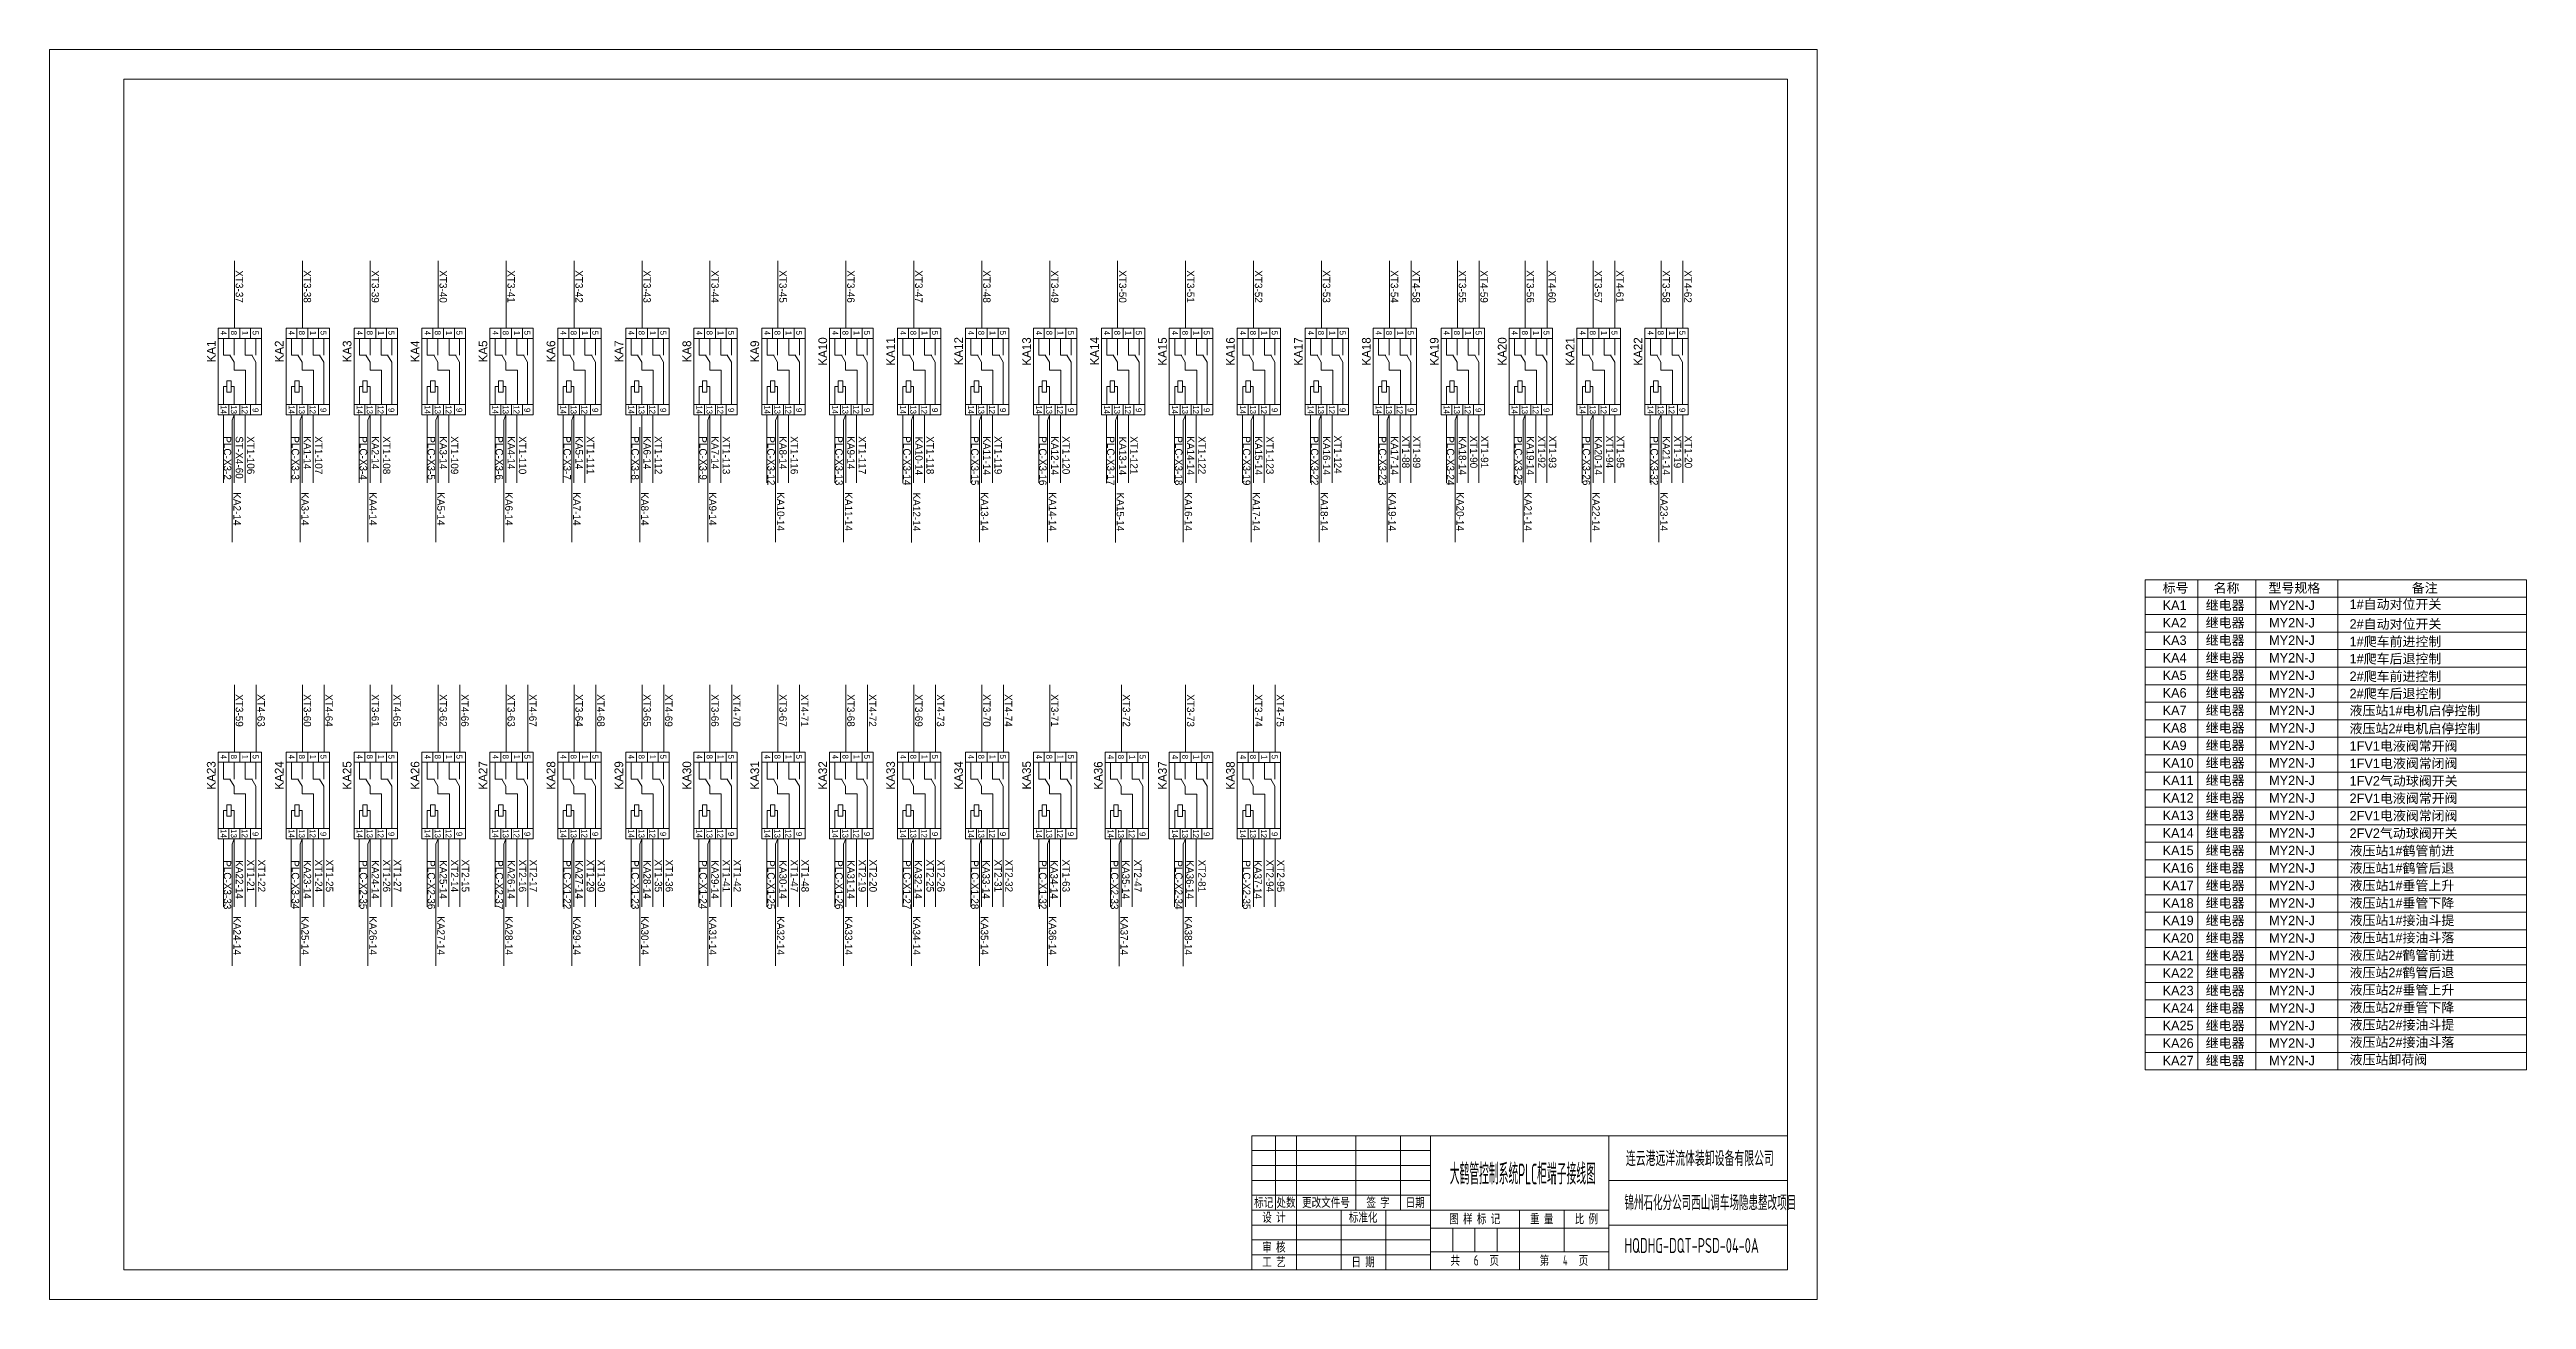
# Model space of a CAD drawing. Header units: millimetres. Extents: x 32626 to 72822, y 60047 to 123188.
# Drawn here: x 38301 to 44959, y 68575 to 71935 of the extents above; entities that cross this region are included whole.
import ezdxf
from ezdxf.enums import TextEntityAlignment as Align

# ---------------------------------------------------------------- set-up
doc = ezdxf.new("R2010")
doc.units = ezdxf.units.MM
doc.header["$LTSCALE"] = 10
for name, color, linetype, lineweight in [('1轮廓实线层', 7, 'Continuous', 18), ('2细线层', 4, 'Continuous', 18), ('6文字层', 3, 'Continuous', 18), ('图框层', 7, 'Continuous', 18)]:
    doc.layers.add(name, color=color, linetype=linetype, lineweight=lineweight)
doc.styles.get("Standard").update_dxf_attribs({"font": 'isocp.shx', "width": 0.707, "bigfont": 'hztxt.shx'})
doc.styles.add('样式 1', font='SIMYOU.TTF', dxfattribs={"width": 0.9})

msp = doc.modelspace()

# ---------------------------------------------------------------- texts
at = {"layer": '1轮廓实线层', "style": '样式 1'}
for s, height, p in [('XT3-37', 20, (38801.1, 71341.5)), ('XT3-38', 20, (38983.7, 71341.5)), ('XT3-39', 20, (39166.4, 71341.5)), ('XT3-40', 20, (39349, 71341.5)), ('XT3-41', 20, (39531.7, 71341.5)), ('XT3-42', 20, (39714.3, 71341.5)), ('XT3-43', 20, (39897, 71341.5)), ('XT3-44', 20, (40079.6, 71341.5)), ('XT3-45', 20, (40262.3, 71341.5)), ('XT3-46', 20, (40444.9, 71341.5)), ('XT3-47', 20, (40627.6, 71341.5)), ('XT3-48', 20, (40810.2, 71341.5)), ('XT3-49', 20, (40992.9, 71341.5)), ('XT3-50', 20, (41175.5, 71341.5)), ('XT3-51', 20, (41358.2, 71341.5)), ('XT3-52', 20, (41540.8, 71341.5)), ('XT3-53', 20, (41723.5, 71341.5)), ('XT3-54', 20, (41906.1, 71341.5)), ('XT4-58', 20, (41964.5, 71341.5)), ('XT3-55', 20, (42088.8, 71341.5)), ('XT4-59', 20, (42147.1, 71341.5)), ('XT3-56', 20, (42271.4, 71341.5)), ('XT4-60', 20, (42329.8, 71341.5)), ('XT3-57', 20, (42454.1, 71341.5)), ('XT4-61', 20, (42512.4, 71341.5)), ('XT3-58', 20, (42636.7, 71341.5)), ('XT4-62', 20, (42695.1, 71341.5)), ('4', 16, (38760.9, 71178.9)), ('8', 16, (38788.3, 71179.1)), ('1', 16, (38818.5, 71178.6)), ('5', 16, (38846.4, 71179.1)), ('4', 16, (38943.6, 71178.9)), ('8', 16, (38971, 71179.1)), ('1', 16, (39001.2, 71178.6)), ('5', 16, (39029.1, 71179.1)), ('4', 16, (39126.2, 71178.9)), ('8', 16, (39153.6, 71179.1)), ('1', 16, (39183.8, 71178.6)), ('5', 16, (39211.7, 71179.1)), ('4', 16, (39308.9, 71178.9)), ('8', 16, (39336.3, 71179.1)), ('1', 16, (39366.5, 71178.6)), ('5', 16, (39394.4, 71179.1)), ('4', 16, (39491.5, 71178.9)), ('8', 16, (39518.9, 71179.1)), ('1', 16, (39549.1, 71178.6)), ('5', 16, (39577, 71179.1)), ('4', 16, (39674.2, 71178.9)), ('8', 16, (39701.6, 71179.1)), ('1', 16, (39731.8, 71178.6)), ('5', 16, (39759.7, 71179.1)), ('4', 16, (39856.8, 71178.9)), ('8', 16, (39884.2, 71179.1)), ('1', 16, (39914.4, 71178.6)), ('5', 16, (39942.3, 71179.1)), ('4', 16, (40039.5, 71178.9)), ('8', 16, (40066.9, 71179.1)), ('1', 16, (40097.1, 71178.6)), ('5', 16, (40125, 71179.1)), ('4', 16, (40222.1, 71178.9)), ('8', 16, (40249.5, 71179.1)), ('1', 16, (40279.7, 71178.6)), ('5', 16, (40307.6, 71179.1)), ('4', 16, (40404.8, 71178.9)), ('8', 16, (40432.2, 71179.1)), ('1', 16, (40462.4, 71178.6)), ('5', 16, (40490.3, 71179.1)), ('4', 16, (40587.4, 71178.9)), ('8', 16, (40614.8, 71179.1)), ('1', 16, (40645, 71178.6)), ('5', 16, (40672.9, 71179.1)), ('4', 16, (40770.1, 71178.9)), ('8', 16, (40797.5, 71179.1)), ('1', 16, (40827.7, 71178.6)), ('5', 16, (40855.6, 71179.1)), ('4', 16, (40952.7, 71178.9)), ('8', 16, (40980.1, 71179.1)), ('1', 16, (41010.3, 71178.6)), ('5', 16, (41038.2, 71179.1)), ('4', 16, (41135.4, 71178.9)), ('8', 16, (41162.8, 71179.1)), ('1', 16, (41193, 71178.6)), ('5', 16, (41220.9, 71179.1)), ('4', 16, (41318.1, 71178.9)), ('8', 16, (41345.4, 71179.1)), ('1', 16, (41375.7, 71178.6)), ('5', 16, (41403.5, 71179.1)), ('4', 16, (41500.7, 71178.9)), ('8', 16, (41528.1, 71179.1)), ('1', 16, (41558.3, 71178.6)), ('5', 16, (41586.2, 71179.1)), ('4', 16, (41683.4, 71178.9)), ('8', 16, (41710.7, 71179.1)), ('1', 16, (41741, 71178.6)), ('5', 16, (41768.8, 71179.1)), ('4', 16, (41866, 71178.9)), ('8', 16, (41893.4, 71179.1)), ('1', 16, (41923.6, 71178.6)), ('5', 16, (41951.5, 71179.1)), ('4', 16, (42048.7, 71178.9)), ('8', 16, (42076, 71179.1)), ('1', 16, (42106.3, 71178.6)), ('5', 16, (42134.1, 71179.1)), ('4', 16, (42231.3, 71178.9)), ('8', 16, (42258.7, 71179.1)), ('1', 16, (42288.9, 71178.6)), ('5', 16, (42316.8, 71179.1)), ('4', 16, (42414, 71178.9)), ('8', 16, (42441.3, 71179.1)), ('1', 16, (42471.6, 71178.6)), ('5', 16, (42499.5, 71179.1)), ('4', 16, (42596.6, 71178.9)), ('8', 16, (42624, 71179.1)), ('1', 16, (42654.2, 71178.6)), ('5', 16, (42682.1, 71179.1)), ('14', 16, (38760.7, 70978.7)), ('13', 16, (38788.1, 70978.7)), ('12', 16, (38817.3, 70978.7)), ('9', 16, (38846.4, 70971.4)), ('14', 16, (38943.4, 70978.7)), ('13', 16, (38970.8, 70978.7)), ('12', 16, (38999.9, 70978.7)), ('9', 16, (39029, 70971.4)), ('14', 16, (39126.1, 70978.7)), ('13', 16, (39153.4, 70978.7)), ('12', 16, (39182.6, 70978.7)), ('9', 16, (39211.7, 70971.4)), ('14', 16, (39308.7, 70978.7)), ('13', 16, (39336.1, 70978.7)), ('12', 16, (39365.2, 70978.7)), ('9', 16, (39394.3, 70971.4)), ('14', 16, (39491.4, 70978.7)), ('13', 16, (39518.7, 70978.7)), ('12', 16, (39547.9, 70978.7)), ('9', 16, (39577, 70971.4)), ('14', 16, (39674, 70978.7)), ('13', 16, (39701.4, 70978.7)), ('12', 16, (39730.5, 70978.7)), ('9', 16, (39759.6, 70971.4)), ('14', 16, (39856.7, 70978.7)), ('13', 16, (39884, 70978.7)), ('12', 16, (39913.2, 70978.7)), ('9', 16, (39942.3, 70971.4)), ('14', 16, (40039.3, 70978.7)), ('13', 16, (40066.7, 70978.7)), ('12', 16, (40095.8, 70978.7)), ('9', 16, (40125, 70971.4)), ('14', 16, (40222, 70978.7)), ('13', 16, (40249.3, 70978.7)), ('12', 16, (40278.5, 70978.7)), ('9', 16, (40307.6, 70971.4)), ('14', 16, (40404.6, 70978.7)), ('13', 16, (40432, 70978.7)), ('12', 16, (40461.1, 70978.7)), ('9', 16, (40490.3, 70971.4)), ('14', 16, (40587.3, 70978.7)), ('13', 16, (40614.6, 70978.7)), ('12', 16, (40643.8, 70978.7)), ('9', 16, (40672.9, 70971.4)), ('14', 16, (40769.9, 70978.7)), ('13', 16, (40797.3, 70978.7)), ('12', 16, (40826.4, 70978.7)), ('9', 16, (40855.6, 70971.4)), ('14', 16, (40952.6, 70978.7)), ('13', 16, (40979.9, 70978.7)), ('12', 16, (41009.1, 70978.7)), ('9', 16, (41038.2, 70971.4)), ('14', 16, (41135.2, 70978.7)), ('13', 16, (41162.6, 70978.7)), ('12', 16, (41191.7, 70978.7)), ('9', 16, (41220.9, 70971.4)), ('14', 16, (41317.9, 70978.7)), ('13', 16, (41345.2, 70978.7)), ('12', 16, (41374.4, 70978.7)), ('9', 16, (41403.5, 70971.4)), ('14', 16, (41500.5, 70978.7)), ('13', 16, (41527.9, 70978.7)), ('12', 16, (41557, 70978.7)), ('9', 16, (41586.2, 70971.4)), ('14', 16, (41683.2, 70978.7)), ('13', 16, (41710.5, 70978.7)), ('12', 16, (41739.7, 70978.7)), ('9', 16, (41768.8, 70971.4)), ('14', 16, (41865.8, 70978.7)), ('13', 16, (41893.2, 70978.7)), ('12', 16, (41922.3, 70978.7)), ('9', 16, (41951.5, 70971.4)), ('14', 16, (42048.5, 70978.7)), ('13', 16, (42075.9, 70978.7)), ('12', 16, (42105, 70978.7)), ('9', 16, (42134.1, 70971.4)), ('14', 16, (42231.1, 70978.7)), ('13', 16, (42258.5, 70978.7)), ('12', 16, (42287.6, 70978.7)), ('9', 16, (42316.8, 70971.4)), ('14', 16, (42413.8, 70978.7)), ('13', 16, (42441.2, 70978.7)), ('12', 16, (42470.3, 70978.7)), ('9', 16, (42499.4, 70971.4)), ('14', 16, (42596.4, 70978.7)), ('13', 16, (42623.8, 70978.7)), ('12', 16, (42652.9, 70978.7)), ('9', 16, (42682.1, 70971.4)), ('PLC-X3-2', 20, (38769, 70895.3)), ('ST-X4-60', 20, (38801.1, 70895.3)), ('XT1-106', 20, (38831.5, 70895.4)), ('PLC-X3-3', 20, (38951.7, 70895.3)), ('KA1-14', 20, (38983.8, 70895.3)), ('XT1-107', 20, (39014.2, 70895.4)), ('PLC-X3-4', 20, (39134.4, 70895.3)), ('KA2-14', 20, (39166.4, 70895.3)), ('XT1-108', 20, (39196.8, 70895.4)), ('PLC-X3-5', 20, (39317, 70895.3)), ('KA3-14', 20, (39349.1, 70895.3)), ('XT1-109', 20, (39379.5, 70895.4)), ('PLC-X3-6', 20, (39499.7, 70895.3)), ('KA4-14', 20, (39531.8, 70895.3)), ('XT1-110', 20, (39562.2, 70895.4)), ('PLC-X3-7', 20, (39682.3, 70895.3)), ('KA5-14', 20, (39714.4, 70895.3)), ('XT1-111', 20, (39744.8, 70895.4)), ('PLC-X3-8', 20, (39865, 70895.3)), ('KA6-14', 20, (39897.1, 70895.3)), ('XT1-112', 20, (39927.5, 70895.4)), ('PLC-X3-9', 20, (40047.6, 70895.3)), ('KA7-14', 20, (40079.7, 70895.3)), ('XT1-113', 20, (40110.1, 70895.4)), ('PLC-X3-12', 20, (40230.3, 70895.3)), ('KA8-14', 20, (40262.4, 70895.3)), ('XT1-116', 20, (40292.8, 70895.4)), ('PLC-X3-13', 20, (40412.9, 70895.3)), ('KA9-14', 20, (40445, 70895.3)), ('XT1-117', 20, (40475.4, 70895.4)), ('PLC-X3-14', 20, (40595.6, 70895.3)), ('KA10-14', 20, (40627.7, 70894.5)), ('XT1-118', 20, (40658.1, 70895.4)), ('PLC-X3-15', 20, (40778.2, 70895.3)), ('KA11-14', 20, (40810.3, 70895.3)), ('XT1-119', 20, (40840.7, 70895.4)), ('PLC-X3-16', 20, (40960.9, 70895.3)), ('KA12-14', 20, (40993, 70895.3)), ('XT1-120', 20, (41023.4, 70895.4)), ('PLC-X3-17', 20, (41143.5, 70895.3)), ('KA13-14', 20, (41175.6, 70894.5)), ('XT1-121', 20, (41206, 70895.4)), ('PLC-X3-18', 20, (41326.2, 70895.3)), ('KA14-14', 20, (41358.3, 70895.3)), ('XT1-122', 20, (41388.7, 70895.4)), ('PLC-X3-19', 20, (41508.8, 70895.3)), ('KA15-14', 20, (41540.9, 70895.3)), ('XT1-123', 20, (41571.3, 70895.4)), ('PLC-X3-22', 20, (41691.5, 70895.3)), ('KA16-14', 20, (41723.6, 70895.3)), ('XT1-124', 20, (41754, 70897)), ('PLC-X3-23', 20, (41874.1, 70895.3)), ('KA17-14', 20, (41906.2, 70895.3)), ('XT1-88', 20, (41936.6, 70897)), ('XT1-89', 20, (41965.8, 70897)), ('PLC-X3-24', 20, (42056.8, 70895.3)), ('KA18-14', 20, (42088.9, 70895.3)), ('XT1-90', 20, (42119.3, 70897)), ('XT1-91', 20, (42148.4, 70897)), ('PLC-X3-25', 20, (42239.4, 70895.3)), ('KA19-14', 20, (42271.5, 70895.3)), ('XT1-92', 20, (42301.9, 70897)), ('XT1-93', 20, (42331.1, 70897)), ('PLC-X3-26', 20, (42422.1, 70895.3)), ('KA20-14', 20, (42454.2, 70895.3)), ('XT1-94', 20, (42484.6, 70897)), ('XT1-95', 20, (42513.7, 70897)), ('PLC-X3-32', 20, (42604.7, 70895.3)), ('KA21-14', 20, (42636.8, 70895.3)), ('XT1-19', 20, (42667.2, 70897)), ('XT1-20', 20, (42696.4, 70897)), ('KA2-14', 20, (38794.9, 70744.6)), ('KA3-14', 20, (38977.6, 70744.6)), ('KA4-14', 20, (39160.2, 70744.6)), ('KA5-14', 20, (39342.9, 70744.6)), ('KA6-14', 20, (39525.5, 70744.6)), ('KA7-14', 20, (39708.2, 70744.6)), ('KA8-14', 20, (39890.8, 70744.6)), ('KA9-14', 20, (40073.5, 70744.6)), ('KA10-14', 20, (40256.1, 70744.6)), ('KA11-14', 20, (40438.8, 70744.6)), ('KA12-14', 20, (40621.4, 70743.8)), ('KA13-14', 20, (40804.1, 70744.6)), ('KA14-14', 20, (40986.8, 70744.6)), ('KA15-14', 20, (41169.4, 70743.8)), ('KA16-14', 20, (41352.1, 70744.6)), ('KA17-14', 20, (41534.7, 70744.6)), ('KA18-14', 20, (41717.4, 70744.6)), ('KA19-14', 20, (41900, 70744.6)), ('KA20-14', 20, (42082.7, 70744.6)), ('KA21-14', 20, (42265.3, 70744.6)), ('KA22-14', 20, (42448, 70744.6)), ('KA23-14', 20, (42630.6, 70744.6)), ('XT3-59', 20, (38801.1, 70201.9)), ('XT4-63', 20, (38859.4, 70201.9)), ('XT3-60', 20, (38983.7, 70201.9)), ('XT4-64', 20, (39042, 70201.9)), ('XT3-61', 20, (39166.4, 70201.9)), ('XT4-65', 20, (39224.7, 70201.9)), ('XT3-62', 20, (39349, 70201.9)), ('XT4-66', 20, (39407.3, 70201.9)), ('XT3-63', 20, (39531.7, 70201.9)), ('XT4-67', 20, (39590, 70201.9)), ('XT3-64', 20, (39714.3, 70201.9)), ('XT4-68', 20, (39772.6, 70201.9)), ('XT3-65', 20, (39897, 70201.9)), ('XT4-69', 20, (39955.3, 70201.9)), ('XT3-66', 20, (40079.6, 70201.9)), ('XT4-70', 20, (40137.9, 70201.9)), ('XT3-67', 20, (40262.3, 70201.9)), ('XT4-71', 20, (40320.6, 70201.9)), ('XT3-68', 20, (40444.9, 70201.9)), ('XT4-72', 20, (40503.2, 70201.9)), ('XT3-69', 20, (40627.6, 70201.9)), ('XT4-73', 20, (40685.9, 70201.9)), ('XT3-70', 20, (40810.2, 70201.9)), ('XT4-74', 20, (40868.5, 70201.9)), ('XT3-71', 20, (40992.9, 70201.9)), ('XT3-72', 20, (41185.6, 70201.6)), ('XT3-73', 20, (41358.2, 70201.6)), ('XT3-74', 20, (41540.8, 70201.6)), ('XT4-75', 20, (41599.2, 70201.6)), ('4', 16, (38760.9, 70039.3)), ('8', 16, (38788.3, 70039.5)), ('1', 16, (38818.5, 70039)), ('5', 16, (38846.4, 70039.5)), ('4', 16, (38943.6, 70039.3)), ('8', 16, (38971, 70039.5)), ('1', 16, (39001.2, 70039)), ('5', 16, (39029.1, 70039.5)), ('4', 16, (39126.2, 70039.3)), ('8', 16, (39153.6, 70039.5)), ('1', 16, (39183.8, 70039)), ('5', 16, (39211.7, 70039.5)), ('4', 16, (39308.9, 70039.3)), ('8', 16, (39336.3, 70039.5)), ('1', 16, (39366.5, 70039)), ('5', 16, (39394.4, 70039.5)), ('4', 16, (39491.5, 70039.3)), ('8', 16, (39518.9, 70039.5)), ('1', 16, (39549.1, 70039)), ('5', 16, (39577, 70039.5)), ('4', 16, (39674.2, 70039.3)), ('8', 16, (39701.6, 70039.5)), ('1', 16, (39731.8, 70039)), ('5', 16, (39759.7, 70039.5)), ('4', 16, (39856.8, 70039.3)), ('8', 16, (39884.2, 70039.5)), ('1', 16, (39914.4, 70039)), ('5', 16, (39942.3, 70039.5)), ('4', 16, (40039.5, 70039.3)), ('8', 16, (40066.9, 70039.5)), ('1', 16, (40097.1, 70039)), ('5', 16, (40125, 70039.5)), ('4', 16, (40222.1, 70039.3)), ('8', 16, (40249.5, 70039.5)), ('1', 16, (40279.7, 70039)), ('5', 16, (40307.6, 70039.5)), ('4', 16, (40404.8, 70039.3)), ('8', 16, (40432.2, 70039.5)), ('1', 16, (40462.4, 70039)), ('5', 16, (40490.3, 70039.5)), ('4', 16, (40587.4, 70039.3)), ('8', 16, (40614.8, 70039.5)), ('1', 16, (40645, 70039)), ('5', 16, (40672.9, 70039.5)), ('4', 16, (40770.1, 70039.3)), ('8', 16, (40797.5, 70039.5)), ('1', 16, (40827.7, 70039)), ('5', 16, (40855.6, 70039.5)), ('4', 16, (40952.7, 70039.3)), ('8', 16, (40980.1, 70039.5)), ('1', 16, (41010.3, 70039)), ('5', 16, (41038.2, 70039.5)), ('4', 16, (41145.5, 70039)), ('8', 16, (41172.9, 70039.2)), ('1', 16, (41203.1, 70038.7)), ('5', 16, (41231, 70039.2)), ('4', 16, (41318.1, 70039)), ('8', 16, (41345.4, 70039.2)), ('1', 16, (41375.7, 70038.7)), ('5', 16, (41403.5, 70039.2)), ('4', 16, (41500.7, 70039)), ('8', 16, (41528.1, 70039.2)), ('1', 16, (41558.3, 70038.7)), ('5', 16, (41586.2, 70039.2)), ('14', 16, (38760.7, 69839.1)), ('13', 16, (38788.1, 69839.1)), ('12', 16, (38817.3, 69839.1)), ('9', 16, (38846.4, 69831.8)), ('14', 16, (38943.4, 69839.1)), ('13', 16, (38970.8, 69839.1)), ('12', 16, (38999.9, 69839.1)), ('9', 16, (39029, 69831.8)), ('14', 16, (39126.1, 69839.1)), ('13', 16, (39153.4, 69839.1)), ('12', 16, (39182.6, 69839.1)), ('9', 16, (39211.7, 69831.8)), ('14', 16, (39308.7, 69839.1)), ('13', 16, (39336.1, 69839.1)), ('12', 16, (39365.2, 69839.1)), ('9', 16, (39394.3, 69831.8)), ('14', 16, (39491.4, 69839.1)), ('13', 16, (39518.7, 69839.1)), ('12', 16, (39547.9, 69839.1)), ('9', 16, (39577, 69831.8)), ('14', 16, (39674, 69839.1)), ('13', 16, (39701.4, 69839.1)), ('12', 16, (39730.5, 69839.1)), ('9', 16, (39759.6, 69831.8)), ('14', 16, (39856.7, 69839.1)), ('13', 16, (39884, 69839.1)), ('12', 16, (39913.2, 69839.1)), ('9', 16, (39942.3, 69831.8)), ('14', 16, (40039.3, 69839.1)), ('13', 16, (40066.7, 69839.1)), ('12', 16, (40095.8, 69839.1)), ('9', 16, (40125, 69831.8)), ('14', 16, (40222, 69839.1)), ('13', 16, (40249.3, 69839.1)), ('12', 16, (40278.5, 69839.1)), ('9', 16, (40307.6, 69831.8)), ('14', 16, (40404.6, 69839.1)), ('13', 16, (40432, 69839.1)), ('12', 16, (40461.1, 69839.1)), ('9', 16, (40490.3, 69831.8)), ('14', 16, (40587.3, 69839.1)), ('13', 16, (40614.6, 69839.1)), ('12', 16, (40643.8, 69839.1)), ('9', 16, (40672.9, 69831.8)), ('14', 16, (40769.9, 69839.1)), ('13', 16, (40797.3, 69839.1)), ('12', 16, (40826.4, 69839.1)), ('9', 16, (40855.6, 69831.8)), ('14', 16, (40952.6, 69839.1)), ('13', 16, (40979.9, 69839.1)), ('12', 16, (41009.1, 69839.1)), ('9', 16, (41038.2, 69831.8)), ('14', 16, (41145.3, 69838.8)), ('13', 16, (41172.7, 69838.8)), ('12', 16, (41201.8, 69838.8)), ('9', 16, (41230.9, 69831.5)), ('14', 16, (41317.9, 69838.8)), ('13', 16, (41345.2, 69838.8)), ('12', 16, (41374.4, 69838.8)), ('9', 16, (41403.5, 69831.5)), ('14', 16, (41500.5, 69838.8)), ('13', 16, (41527.9, 69838.8)), ('12', 16, (41557, 69838.8)), ('9', 16, (41586.2, 69831.5)), ('PLC-X3-33', 20, (38769, 69755.7)), ('KA22-14', 20, (38801.1, 69755.7)), ('XT1-21', 20, (38831.5, 69757.4)), ('XT1-22', 20, (38860.7, 69757.4)), ('PLC-X3-34', 20, (38951.7, 69755.7)), ('KA23-14', 20, (38983.8, 69755.7)), ('XT1-24', 20, (39014.2, 69757.4)), ('XT1-25', 20, (39043.4, 69757.4)), ('PLC-X2-35', 20, (39134.4, 69755.7)), ('KA24-14', 20, (39166.4, 69755.7)), ('XT1-26', 20, (39196.8, 69757.4)), ('XT1-27', 20, (39226, 69757.4)), ('PLC-X2-36', 20, (39317, 69755.7)), ('KA25-14', 20, (39349.1, 69755.7)), ('XT2-14', 20, (39379.5, 69757.4)), ('XT2-15', 20, (39408.7, 69757.4)), ('PLC-X2-37', 20, (39499.7, 69755.7)), ('KA26-14', 20, (39531.8, 69755.7)), ('XT2-16', 20, (39562.2, 69757.4)), ('XT2-17', 20, (39591.3, 69757.4)), ('PLC-X1-22', 20, (39682.3, 69755.7)), ('KA27-14', 20, (39714.4, 69755.7)), ('XT1-29', 20, (39744.8, 69757.4)), ('XT1-30', 20, (39774, 69757.4)), ('PLC-X1-23', 20, (39865, 69755.7)), ('KA28-14', 20, (39897.1, 69755.7)), ('XT1-35', 20, (39927.5, 69757.4)), ('XT1-36', 20, (39956.6, 69757.4)), ('PLC-X1-24', 20, (40047.6, 69755.7)), ('KA29-14', 20, (40079.7, 69755.7)), ('XT1-41', 20, (40110.1, 69757.4)), ('XT1-42', 20, (40139.3, 69757.4)), ('PLC-X1-25', 20, (40230.3, 69755.7)), ('KA30-14', 20, (40262.4, 69755.7)), ('XT1-47', 20, (40292.8, 69757.4)), ('XT1-48', 20, (40321.9, 69757.4)), ('PLC-X1-26', 20, (40412.9, 69755.7)), ('KA31-14', 20, (40445, 69755.7)), ('XT2-19', 20, (40475.4, 69757.4)), ('XT2-20', 20, (40504.6, 69757.4)), ('PLC-X1-27', 20, (40595.6, 69755.7)), ('KA32-14', 20, (40625.9, 69755.7)), ('XT2-25', 20, (40658.1, 69757.4)), ('XT2-26', 20, (40687.2, 69757.4)), ('PLC-X1-28', 20, (40778.2, 69755.7)), ('KA33-14', 20, (40808.5, 69755.7)), ('XT2-31', 20, (40840.7, 69757.4)), ('XT2-32', 20, (40869.9, 69757.4)), ('PLC-X1-32', 20, (40960.9, 69755.7)), ('KA34-14', 20, (40991.2, 69755.7)), ('XT1-63', 20, (41023.4, 69757.4)), ('PLC-X2-33', 20, (41153.6, 69755.4)), ('KA35-14', 20, (41183.9, 69755.4)), ('XT2-47', 20, (41216.1, 69757.1)), ('PLC-X2-34', 20, (41326.2, 69755.4)), ('KA36-14', 20, (41356.5, 69755.4)), ('XT2-81', 20, (41388.7, 69757.1)), ('PLC-X2-35', 20, (41508.8, 69755.4)), ('KA37-14', 20, (41539.1, 69755.4)), ('XT2-94', 20, (41571.3, 69757.1)), ('XT2-95', 20, (41600.5, 69757.1)), ('KA24-14', 20, (38794.9, 69605)), ('KA25-14', 20, (38977.6, 69605)), ('KA26-14', 20, (39160.2, 69605)), ('KA27-14', 20, (39342.9, 69605)), ('KA28-14', 20, (39525.5, 69605)), ('KA29-14', 20, (39708.2, 69605)), ('KA30-14', 20, (39890.8, 69605)), ('KA31-14', 20, (40073.5, 69605)), ('KA32-14', 20, (40256.1, 69605)), ('KA33-14', 20, (40438.8, 69605)), ('KA34-14', 20, (40621.4, 69605)), ('KA35-14', 20, (40804.1, 69605)), ('KA36-14', 20, (40986.8, 69605)), ('KA37-14', 20, (41179.5, 69604.7)), ('KA38-14', 20, (41352.1, 69604.7))]:
    msp.add_text(s, height=height, rotation=270, dxfattribs=at).set_placement(p)
for s, p in [('KA1', (38746.9, 71123.1)), ('KA2', (38929.6, 71123.1)), ('KA3', (39112.2, 71123.1)), ('KA4', (39294.9, 71123.1)), ('KA5', (39477.5, 71123.1)), ('KA6', (39660.2, 71123.1)), ('KA7', (39842.8, 71123.1)), ('KA8', (40025.5, 71123.1)), ('KA9', (40208.1, 71123.1)), ('KA10', (40390.8, 71123.1)), ('KA11', (40573.4, 71123.1)), ('KA12', (40756.1, 71123.8)), ('KA13', (40938.8, 71123.1)), ('KA14', (41121.4, 71123.8)), ('KA15', (41304.1, 71123.1)), ('KA16', (41486.7, 71123.1)), ('KA17', (41669.4, 71123.1)), ('KA18', (41852, 71123.1)), ('KA19', (42034.7, 71123.1)), ('KA20', (42217.3, 71123.1)), ('KA21', (42400, 71123.1)), ('KA22', (42582.6, 71123.1)), ('KA23', (38746.9, 69983.5)), ('KA24', (38929.6, 69983.5)), ('KA25', (39112.2, 69983.5)), ('KA26', (39294.9, 69983.5)), ('KA27', (39477.5, 69983.5)), ('KA28', (39660.2, 69983.5)), ('KA29', (39842.8, 69983.5)), ('KA30', (40025.5, 69983.5)), ('KA31', (40208.1, 69983.5)), ('KA32', (40390.8, 69983.5)), ('KA33', (40573.4, 69983.5)), ('KA34', (40756.1, 69983.5)), ('KA35', (40938.8, 69983.8)), ('KA36', (41131.5, 69983.2)), ('KA37', (41304.1, 69983.2)), ('KA38', (41486.7, 69983.2))]:
    msp.add_text(s, height=23.33, rotation=90, dxfattribs=at).set_placement(p, align=Align.CENTER)
at = {"layer": '6文字层', "style": '样式 1'}
for s, height, p in [('标号', 25.51, (43981.1, 70474.6)), ('KA1', 25.51, (43981.1, 70428.2)), ('继电器', 25.51, (44096.9, 70428.2)), ('名称', 25.51, (44118.2, 70474.6)), ('型号规格', 25.51, (44265.6, 70474.6)), ('MY2N-J', 25.51, (44267.3, 70428.2)), ('1#自动对位开关', 25.51, (44483.7, 70430.9)), ('备注', 25.51, (44650.9, 70474.6)), ('KA2', 25.51, (43981.1, 70381.2)), ('继电器', 25.51, (44096.9, 70381.2)), ('MY2N-J', 25.51, (44267.3, 70381.2)), ('2#自动对位开关', 25.51, (44483.7, 70377.8)), ('KA3', 25.51, (43981.1, 70334.1)), ('继电器', 25.51, (44096.9, 70334.1)), ('继电器', 25.51, (44096.9, 70287)), ('MY2N-J', 25.51, (44267.3, 70334.1)), ('1#爬车前进控制', 25.51, (44483.7, 70330.8)), ('KA4', 25.51, (43981.1, 70287)), ('KA5', 25.51, (43981.1, 70239.9)), ('继电器', 25.51, (44096.9, 70239.9)), ('MY2N-J', 25.51, (44267.3, 70287)), ('MY2N-J', 25.51, (44267.3, 70239.9)), ('2#爬车前进控制', 25.51, (44483.7, 70237.3)), ('1#爬车后退控制', 25.51, (44483.7, 70284.4)), ('KA6', 25.51, (43981.1, 70192.8)), ('继电器', 25.51, (44096.9, 70192.8)), ('MY2N-J', 25.51, (44267.3, 70192.8)), ('2#爬车后退控制', 25.51, (44483.7, 70190.9)), ('KA7', 25.51, (43981.1, 70145.8)), ('KA8', 25.51, (43981.1, 70098.7)), ('继电器', 25.51, (44096.9, 70145.8)), ('继电器', 25.51, (44096.9, 70098.7)), ('MY2N-J', 25.51, (44267.3, 70145.8)), ('MY2N-J', 25.51, (44267.3, 70098.7)), ('液压站1#电机启停控制', 25.515, (44483.7, 70145.2)), ('液压站2#电机启停控制', 25.515, (44483.7, 70096.8)), ('KA9', 25.51, (43981.1, 70051.6)), ('继电器', 25.51, (44096.9, 70051.6)), ('MY2N-J', 25.51, (44267.3, 70051.6)), ('1FV1电液阀常开阀', 25.51, (44483.7, 70050)), ('KA10', 25.51, (43981.1, 70004.5)), ('KA11', 25.51, (43981.1, 69957.5)), ('继电器', 25.51, (44096.9, 70004.5)), ('继电器', 25.51, (44096.9, 69957.5)), ('MY2N-J', 25.51, (44267.3, 70004.5)), ('MY2N-J', 25.51, (44267.3, 69957.5)), ('1FV1电液阀常闭阀', 25.51, (44483.7, 70003.2)), ('1FV2气动球阀开关', 25.51, (44483.7, 69956.1)), ('KA12', 25.51, (43981.1, 69910.4)), ('继电器', 25.51, (44096.9, 69910.4)), ('MY2N-J', 25.51, (44267.3, 69910.4)), ('2FV1电液阀常开阀', 25.51, (44483.7, 69909.3)), ('KA13', 25.51, (43981.1, 69863.3)), ('继电器', 25.51, (44096.9, 69863.3)), ('MY2N-J', 25.51, (44267.3, 69863.3)), ('2FV1电液阀常闭阀', 25.51, (44483.7, 69862.5)), ('KA14', 25.51, (43981.1, 69816.2)), ('KA15', 25.51, (43981.1, 69769.2)), ('继电器', 25.51, (44096.9, 69816.2)), ('继电器', 25.51, (44096.9, 69769.2)), ('MY2N-J', 25.51, (44267.3, 69816.2)), ('MY2N-J', 25.51, (44267.3, 69769.2)), ('液压站1#鹤管前进', 25.51, (44483.7, 69768.3)), ('2FV2气动球阀开关', 25.51, (44483.7, 69815.4)), ('KA16', 25.51, (43981.1, 69722.1)), ('继电器', 25.51, (44096.9, 69722.1)), ('MY2N-J', 25.51, (44267.3, 69722.1)), ('液压站1#鹤管后退', 25.51, (44483.7, 69721.7)), ('KA17', 25.51, (43981.1, 69675)), ('KA18', 25.51, (43981.1, 69627.9)), ('继电器', 25.51, (44096.9, 69675)), ('继电器', 25.51, (44096.9, 69627.9)), ('MY2N-J', 25.51, (44267.3, 69675)), ('MY2N-J', 25.51, (44267.3, 69627.9)), ('液压站1#垂管上升', 25.51, (44483.7, 69675)), ('液压站1#垂管下降', 25.51, (44483.7, 69627.9)), ('KA19', 25.51, (43981.1, 69580.9)), ('继电器', 25.51, (44096.9, 69580.9)), ('MY2N-J', 25.51, (44267.3, 69580.9)), ('液压站1#接油斗提', 25.51, (44483.7, 69581.3)), ('KA20', 25.51, (43981.1, 69533.8)), ('继电器', 25.51, (44096.9, 69533.8)), ('继电器', 25.51, (44096.9, 69486.7)), ('MY2N-J', 25.51, (44267.3, 69533.8)), ('液压站1#接油斗落', 25.51, (44483.7, 69534.5)), ('液压站2#鹤管前进', 25.51, (44483.7, 69487.4)), ('KA21', 25.51, (43981.1, 69486.7)), ('KA22', 25.51, (43981.1, 69439.6)), ('继电器', 25.51, (44096.9, 69439.6)), ('MY2N-J', 25.51, (44267.3, 69486.7)), ('MY2N-J', 25.51, (44267.3, 69439.6)), ('液压站2#鹤管后退', 25.51, (44483.7, 69440.7)), ('KA23', 25.51, (43981.1, 69392.6)), ('继电器', 25.51, (44096.9, 69392.6)), ('MY2N-J', 25.51, (44267.3, 69392.6)), ('液压站2#垂管上升', 25.51, (44483.7, 69394.1)), ('KA24', 25.51, (43981.1, 69345.5)), ('KA25', 25.51, (43981.1, 69298.4)), ('继电器', 25.51, (44096.9, 69345.5)), ('继电器', 25.51, (44096.9, 69298.4)), ('MY2N-J', 25.51, (44267.3, 69345.5)), ('MY2N-J', 25.51, (44267.3, 69298.4)), ('液压站2#垂管下降', 25.51, (44483.7, 69347)), ('液压站2#接油斗提', 25.51, (44483.7, 69300.3)), ('KA26', 25.51, (43981.1, 69251.3)), ('继电器', 25.51, (44096.9, 69251.3)), ('MY2N-J', 25.51, (44267.3, 69251.3)), ('液压站2#接油斗落', 25.51, (44483.7, 69253.5)), ('KA27', 25.51, (43981.1, 69204.2)), ('继电器', 25.51, (44096.9, 69204.2)), ('MY2N-J', 25.51, (44267.3, 69204.2)), ('液压站卸荷阀', 25.51, (44483.7, 69206.7))]:
    msp.add_text(s, height=height, dxfattribs=at).set_placement(p)
at = {"layer": '6文字层', "width": 0.707}
for s, p in [('标记', (41564.6, 68834.8)), ('处数', (41624.6, 68834.8))]:
    msp.add_text(s, height=28, dxfattribs=at).set_placement(p, align=Align.MIDDLE_CENTER)
at = {"layer": '6文字层', "char_height": 28, "attachment_point": 5}
for s, insert, width in [(' 更改文件号 ', (41726.3, 68834.8), 167.559), (' 签 字 ', (41866.3, 68834.8), 97.566), (' 日期 ', (41966.3, 68834.8), 78.477), (' 设 计 ', (41586.3, 68794.8), 97.566), (' 标准化 ', (41826.3, 68794.8), 109.161), (' 图 样 标 记 ', (42126.3, 68790.8), 196.122), (' 重 量 ', (42306.3, 68790.8), 97.566), (' 比 例 ', (42426.3, 68790.8), 97.566), (' 审 核 ', (41586.3, 68714.8), 97.566), (' 工 艺 ', (41586.3, 68674.8), 97.566), (' 日 期 ', (41826.3, 68674.8), 97.566), ('共       页', (42131.8, 68678.8), 188.309), ('第       页', (42371.8, 68678.8), 188.062)]:
    msp.add_mtext(s, dxfattribs=dict(at, insert=insert, width=width))
at = {"layer": '6文字层'}
for tag, p, height, width in [('大鹤管控制系统PLC柜端子接线图', (42064.9, 68883.8), 56, 0.446978), ('连云港远洋流体装卸设备有限公司', (42538.3, 68933.3), 40, 0.662669), ('锦州石化分公司西山调车场隐患整改项目', (42534.3, 68814.6), 40, 0.557752), ('HQDHG-DQT-PSD-04-0A', (42534.3, 68699.8), 40, 0.66806), ('6', (42129.2, 68665.9), 28, 0.74953), ('4', (42369.2, 68665.9), 28, 0.62262)]:
    msp.add_attdef(tag, p, '', height=height, dxfattribs=dict(at, width=width))

# ---------------------------------------------------------------- linework, layer by layer
at = {"layer": '1轮廓实线层'}
for p, q in [((38797.5, 71186), (38797.5, 71366.5)), ((38980.2, 71186), (38980.2, 71366.5)), ((39162.8, 71186), (39162.8, 71366.5)), ((39345.5, 71186), (39345.5, 71366.5)), ((39528.1, 71186), (39528.1, 71366.5)), ((39710.8, 71186), (39710.8, 71366.5)), ((39893.4, 71186), (39893.4, 71366.5)), ((40076.1, 71186), (40076.1, 71366.5)), ((40258.7, 71186), (40258.7, 71366.5)), ((40441.4, 71186), (40441.4, 71366.5)), ((40624, 71186), (40624, 71366.5)), ((40806.7, 71186), (40806.7, 71366.5)), ((40989.3, 71186), (40989.3, 71366.5)), ((41172, 71186), (41172, 71366.5)), ((41354.6, 71186), (41354.6, 71366.5)), ((41537.3, 71186), (41537.3, 71366.5)), ((41719.9, 71186), (41719.9, 71366.5)), ((41902.6, 71186), (41902.6, 71366.5)), ((41960.9, 71186), (41960.9, 71366.5)), ((42085.2, 71186), (42085.2, 71366.5)), ((42143.6, 71186), (42143.6, 71366.5)), ((42267.9, 71186), (42267.9, 71366.5)), ((42326.2, 71186), (42326.2, 71366.5)), ((42450.5, 71186), (42450.5, 71366.5)), ((42508.9, 71186), (42508.9, 71366.5)), ((42633.2, 71186), (42633.2, 71366.5)), ((42691.5, 71186), (42691.5, 71366.5)), ((38753.8, 70952.7), (38753.8, 71186)), ((38870.4, 71186), (38753.8, 71186)), ((38782.9, 71158.4), (38782.9, 71186)), ((38812.1, 71158.4), (38812.1, 71186)), ((38841.2, 71158.4), (38841.2, 71186)), ((38870.4, 70952.7), (38870.4, 71186)), ((39053.1, 71186), (38936.4, 71186)), ((38936.4, 70952.7), (38936.4, 71186)), ((38965.6, 71158.4), (38965.6, 71186)), ((38994.7, 71158.4), (38994.7, 71186)), ((39023.9, 71158.4), (39023.9, 71186)), ((39053.1, 70952.7), (39053.1, 71186)), ((39235.7, 71186), (39119.1, 71186)), ((39119.1, 70952.7), (39119.1, 71186)), ((39148.2, 71158.4), (39148.2, 71186)), ((39177.4, 71158.4), (39177.4, 71186)), ((39206.5, 71158.4), (39206.5, 71186)), ((39235.7, 70952.7), (39235.7, 71186)), ((39418.4, 71186), (39301.7, 71186)), ((39301.7, 70952.7), (39301.7, 71186)), ((39330.9, 71158.4), (39330.9, 71186)), ((39360, 71158.4), (39360, 71186)), ((39389.2, 71158.4), (39389.2, 71186)), ((39418.4, 70952.7), (39418.4, 71186)), ((39601, 71186), (39484.4, 71186)), ((39484.4, 70952.7), (39484.4, 71186)), ((39513.5, 71158.4), (39513.5, 71186)), ((39542.7, 71158.4), (39542.7, 71186)), ((39571.9, 71158.4), (39571.9, 71186)), ((39601, 70952.7), (39601, 71186)), ((39783.7, 71186), (39667, 71186)), ((39667, 70952.7), (39667, 71186)), ((39696.2, 71158.4), (39696.2, 71186)), ((39725.3, 71158.4), (39725.3, 71186)), ((39754.5, 71158.4), (39754.5, 71186)), ((39783.7, 70952.7), (39783.7, 71186)), ((39966.3, 71186), (39849.7, 71186)), ((39849.7, 70952.7), (39849.7, 71186)), ((39878.8, 71158.4), (39878.8, 71186)), ((39908, 71158.4), (39908, 71186)), ((39937.2, 71158.4), (39937.2, 71186)), ((39966.3, 70952.7), (39966.3, 71186)), ((40149, 71186), (40032.3, 71186)), ((40032.3, 70952.7), (40032.3, 71186)), ((40061.5, 71158.4), (40061.5, 71186)), ((40090.6, 71158.4), (40090.6, 71186)), ((40119.8, 71158.4), (40119.8, 71186)), ((40149, 70952.7), (40149, 71186)), ((40331.6, 71186), (40215, 71186)), ((40215, 70952.7), (40215, 71186)), ((40244.1, 71158.4), (40244.1, 71186)), ((40273.3, 71158.4), (40273.3, 71186)), ((40302.5, 71158.4), (40302.5, 71186)), ((40331.6, 70952.7), (40331.6, 71186)), ((40514.3, 71186), (40397.6, 71186)), ((40397.6, 70952.7), (40397.6, 71186)), ((40426.8, 71158.4), (40426.8, 71186)), ((40456, 71158.4), (40456, 71186)), ((40485.1, 71158.4), (40485.1, 71186)), ((40514.3, 70952.7), (40514.3, 71186)), ((40696.9, 71186), (40580.3, 71186)), ((40580.3, 70952.7), (40580.3, 71186)), ((40609.4, 71158.4), (40609.4, 71186)), ((40638.6, 71158.4), (40638.6, 71186)), ((40667.8, 71158.4), (40667.8, 71186)), ((40696.9, 70952.7), (40696.9, 71186)), ((40879.6, 71186), (40762.9, 71186)), ((40762.9, 70952.7), (40762.9, 71186)), ((40792.1, 71158.4), (40792.1, 71186)), ((40821.3, 71158.4), (40821.3, 71186)), ((40850.4, 71158.4), (40850.4, 71186)), ((40879.6, 70952.7), (40879.6, 71186)), ((41062.2, 71186), (40945.6, 71186)), ((40945.6, 70952.7), (40945.6, 71186)), ((40974.8, 71158.4), (40974.8, 71186)), ((41003.9, 71158.4), (41003.9, 71186)), ((41033.1, 71158.4), (41033.1, 71186)), ((41062.2, 70952.7), (41062.2, 71186)), ((41244.9, 71186), (41128.2, 71186)), ((41128.2, 70952.7), (41128.2, 71186)), ((41157.4, 71158.4), (41157.4, 71186)), ((41186.6, 71158.4), (41186.6, 71186)), ((41215.7, 71158.4), (41215.7, 71186)), ((41244.9, 70952.7), (41244.9, 71186)), ((41427.5, 71186), (41310.9, 71186)), ((41310.9, 70952.7), (41310.9, 71186)), ((41340.1, 71158.4), (41340.1, 71186)), ((41369.2, 71158.4), (41369.2, 71186)), ((41398.4, 71158.4), (41398.4, 71186)), ((41427.5, 70952.7), (41427.5, 71186)), ((41610.2, 71186), (41493.5, 71186)), ((41493.5, 70952.7), (41493.5, 71186)), ((41522.7, 71158.4), (41522.7, 71186)), ((41551.9, 71158.4), (41551.9, 71186)), ((41581, 71158.4), (41581, 71186)), ((41610.2, 70952.7), (41610.2, 71186)), ((41792.8, 71186), (41676.2, 71186)), ((41676.2, 70952.7), (41676.2, 71186)), ((41705.4, 71158.4), (41705.4, 71186)), ((41734.5, 71158.4), (41734.5, 71186)), ((41763.7, 71158.4), (41763.7, 71186)), ((41792.8, 70952.7), (41792.8, 71186)), ((41975.5, 71186), (41858.9, 71186)), ((41858.9, 70952.7), (41858.9, 71186)), ((41888, 71158.4), (41888, 71186)), ((41917.2, 71158.4), (41917.2, 71186)), ((41946.3, 71158.4), (41946.3, 71186)), ((41975.5, 70952.7), (41975.5, 71186)), ((42158.1, 71186), (42041.5, 71186)), ((42041.5, 70952.7), (42041.5, 71186)), ((42070.7, 71158.4), (42070.7, 71186)), ((42099.8, 71158.4), (42099.8, 71186)), ((42129, 71158.4), (42129, 71186)), ((42158.1, 70952.7), (42158.1, 71186)), ((42340.8, 71186), (42224.2, 71186)), ((42224.2, 70952.7), (42224.2, 71186)), ((42253.3, 71158.4), (42253.3, 71186)), ((42282.5, 71158.4), (42282.5, 71186)), ((42311.6, 71158.4), (42311.6, 71186)), ((42340.8, 70952.7), (42340.8, 71186)), ((42523.4, 71186), (42406.8, 71186)), ((42406.8, 70952.7), (42406.8, 71186)), ((42436, 71158.4), (42436, 71186)), ((42465.1, 71158.4), (42465.1, 71186)), ((42494.3, 71158.4), (42494.3, 71186)), ((42523.4, 70952.7), (42523.4, 71186)), ((42706.1, 71186), (42589.5, 71186)), ((42589.5, 70952.7), (42589.5, 71186)), ((42618.6, 71158.4), (42618.6, 71186)), ((42647.8, 71158.4), (42647.8, 71186)), ((42676.9, 71158.4), (42676.9, 71186)), ((42706.1, 70952.7), (42706.1, 71186)), ((38870.4, 71158.4), (38753.8, 71158.4)), ((38768.3, 71113.2), (38768.3, 71158.4)), ((38796.7, 71113.2), (38796.7, 71158.4)), ((38826.6, 71113.2), (38826.6, 71158.4)), ((38855.1, 71113.2), (38855.1, 71158.4)), ((39053.1, 71158.4), (38936.4, 71158.4)), ((38950.9, 71113.2), (38950.9, 71158.4)), ((38979.4, 71113.2), (38979.4, 71158.4)), ((39009.2, 71113.2), (39009.2, 71158.4)), ((39037.7, 71113.2), (39037.7, 71158.4)), ((39235.7, 71158.4), (39119.1, 71158.4)), ((39133.6, 71113.2), (39133.6, 71158.4)), ((39162.1, 71113.2), (39162.1, 71158.4)), ((39191.9, 71113.2), (39191.9, 71158.4)), ((39220.4, 71113.2), (39220.4, 71158.4)), ((39418.4, 71158.4), (39301.7, 71158.4)), ((39316.2, 71113.2), (39316.2, 71158.4)), ((39344.7, 71113.2), (39344.7, 71158.4)), ((39374.6, 71113.2), (39374.6, 71158.4)), ((39403, 71113.2), (39403, 71158.4)), ((39601, 71158.4), (39484.4, 71158.4)), ((39498.9, 71113.2), (39498.9, 71158.4)), ((39527.4, 71113.2), (39527.4, 71158.4)), ((39557.2, 71113.2), (39557.2, 71158.4)), ((39585.7, 71113.2), (39585.7, 71158.4)), ((39783.7, 71158.4), (39667, 71158.4)), ((39681.5, 71113.2), (39681.5, 71158.4)), ((39710, 71113.2), (39710, 71158.4)), ((39739.9, 71113.2), (39739.9, 71158.4)), ((39768.3, 71113.2), (39768.3, 71158.4)), ((39966.3, 71158.4), (39849.7, 71158.4)), ((39864.2, 71113.2), (39864.2, 71158.4)), ((39892.7, 71113.2), (39892.7, 71158.4)), ((39922.5, 71113.2), (39922.5, 71158.4)), ((39951, 71113.2), (39951, 71158.4)), ((40149, 71158.4), (40032.3, 71158.4)), ((40046.8, 71113.2), (40046.8, 71158.4)), ((40075.3, 71113.2), (40075.3, 71158.4)), ((40105.2, 71113.2), (40105.2, 71158.4)), ((40133.6, 71113.2), (40133.6, 71158.4)), ((40331.6, 71158.4), (40215, 71158.4)), ((40229.5, 71113.2), (40229.5, 71158.4)), ((40258, 71113.2), (40258, 71158.4)), ((40287.8, 71113.2), (40287.8, 71158.4)), ((40316.3, 71113.2), (40316.3, 71158.4)), ((40514.3, 71158.4), (40397.6, 71158.4)), ((40412.1, 71113.2), (40412.1, 71158.4)), ((40440.6, 71113.2), (40440.6, 71158.4)), ((40470.5, 71113.2), (40470.5, 71158.4)), ((40498.9, 71113.2), (40498.9, 71158.4)), ((40696.9, 71158.4), (40580.3, 71158.4)), ((40594.8, 71113.2), (40594.8, 71158.4)), ((40623.3, 71113.2), (40623.3, 71158.4)), ((40653.1, 71113.2), (40653.1, 71158.4)), ((40681.6, 71113.2), (40681.6, 71158.4)), ((40879.6, 71158.4), (40762.9, 71158.4)), ((40777.5, 71113.2), (40777.5, 71158.4)), ((40805.9, 71113.2), (40805.9, 71158.4)), ((40835.8, 71113.2), (40835.8, 71158.4)), ((40864.2, 71113.2), (40864.2, 71158.4)), ((41062.2, 71158.4), (40945.6, 71158.4)), ((40960.1, 71113.2), (40960.1, 71158.4)), ((40988.6, 71113.2), (40988.6, 71158.4)), ((41018.4, 71113.2), (41018.4, 71158.4)), ((41046.9, 71113.2), (41046.9, 71158.4)), ((41244.9, 71158.4), (41128.2, 71158.4)), ((41142.8, 71113.2), (41142.8, 71158.4)), ((41171.2, 71113.2), (41171.2, 71158.4)), ((41201.1, 71113.2), (41201.1, 71158.4)), ((41229.5, 71113.2), (41229.5, 71158.4)), ((41427.5, 71158.4), (41310.9, 71158.4)), ((41325.4, 71113.2), (41325.4, 71158.4)), ((41353.9, 71113.2), (41353.9, 71158.4)), ((41383.7, 71113.2), (41383.7, 71158.4)), ((41412.2, 71113.2), (41412.2, 71158.4)), ((41610.2, 71158.4), (41493.5, 71158.4)), ((41508.1, 71113.2), (41508.1, 71158.4)), ((41536.5, 71113.2), (41536.5, 71158.4)), ((41566.4, 71113.2), (41566.4, 71158.4)), ((41594.9, 71113.2), (41594.9, 71158.4)), ((41792.8, 71158.4), (41676.2, 71158.4)), ((41690.7, 71113.2), (41690.7, 71158.4)), ((41719.2, 71113.2), (41719.2, 71158.4)), ((41749, 71113.2), (41749, 71158.4)), ((41777.5, 71113.2), (41777.5, 71158.4)), ((41975.5, 71158.4), (41858.9, 71158.4)), ((41873.4, 71113.2), (41873.4, 71158.4)), ((41901.8, 71113.2), (41901.8, 71158.4)), ((41931.7, 71113.2), (41931.7, 71158.4)), ((41960.2, 71113.2), (41960.2, 71158.4)), ((42158.1, 71158.4), (42041.5, 71158.4)), ((42056, 71113.2), (42056, 71158.4)), ((42084.5, 71113.2), (42084.5, 71158.4)), ((42114.3, 71113.2), (42114.3, 71158.4)), ((42142.8, 71113.2), (42142.8, 71158.4)), ((42340.8, 71158.4), (42224.2, 71158.4)), ((42238.7, 71113.2), (42238.7, 71158.4)), ((42267.1, 71113.2), (42267.1, 71158.4)), ((42297, 71113.2), (42297, 71158.4)), ((42325.5, 71113.2), (42325.5, 71158.4)), ((42523.4, 71158.4), (42406.8, 71158.4)), ((42421.3, 71113.2), (42421.3, 71158.4)), ((42449.8, 71113.2), (42449.8, 71158.4)), ((42479.6, 71113.2), (42479.6, 71158.4)), ((42508.1, 71113.2), (42508.1, 71158.4)), ((42706.1, 71158.4), (42589.5, 71158.4)), ((42604, 71113.2), (42604, 71158.4)), ((42632.4, 71113.2), (42632.4, 71158.4)), ((42662.3, 71113.2), (42662.3, 71158.4)), ((42690.8, 71113.2), (42690.8, 71158.4)), ((38787.4, 71113.2), (38768.3, 71113.2)), ((38796.7, 71094.1), (38785.7, 71113.2)), ((38796.7, 71073.3), (38796.7, 71094.1)), ((38827.6, 71073.3), (38796.7, 71073.3)), ((38845.8, 71113.2), (38826.6, 71113.2)), ((38827.6, 70980), (38827.6, 71073.3)), ((38855.1, 71094.1), (38844, 71113.2)), ((38855.1, 70980.3), (38855.1, 71094.1)), ((38970.1, 71113.2), (38950.9, 71113.2)), ((38979.4, 71094.1), (38968.3, 71113.2)), ((38979.4, 71073.3), (38979.4, 71094.1)), ((39010.3, 71073.3), (38979.4, 71073.3)), ((39028.4, 71113.2), (39009.2, 71113.2)), ((39010.3, 70980), (39010.3, 71073.3)), ((39037.7, 71094.1), (39026.7, 71113.2)), ((39037.7, 70980.3), (39037.7, 71094.1)), ((39152.8, 71113.2), (39133.6, 71113.2)), ((39162.1, 71094.1), (39151, 71113.2)), ((39162.1, 71073.3), (39162.1, 71094.1)), ((39192.9, 71073.3), (39162.1, 71073.3)), ((39211.1, 71113.2), (39191.9, 71113.2)), ((39192.9, 70980), (39192.9, 71073.3)), ((39220.4, 71094.1), (39209.3, 71113.2)), ((39220.4, 70980.3), (39220.4, 71094.1)), ((39335.4, 71113.2), (39316.2, 71113.2)), ((39344.7, 71094.1), (39333.7, 71113.2)), ((39344.7, 71073.3), (39344.7, 71094.1)), ((39375.6, 71073.3), (39344.7, 71073.3)), ((39393.7, 71113.2), (39374.6, 71113.2)), ((39375.6, 70980), (39375.6, 71073.3)), ((39403, 71094.1), (39392, 71113.2)), ((39403, 70980.3), (39403, 71094.1)), ((39518.1, 71113.2), (39498.9, 71113.2)), ((39527.4, 71094.1), (39516.3, 71113.2)), ((39527.4, 71073.3), (39527.4, 71094.1)), ((39558.2, 71073.3), (39527.4, 71073.3)), ((39576.4, 71113.2), (39557.2, 71113.2)), ((39558.2, 70980), (39558.2, 71073.3)), ((39585.7, 71094.1), (39574.6, 71113.2)), ((39585.7, 70980.3), (39585.7, 71094.1)), ((39700.7, 71113.2), (39681.5, 71113.2)), ((39710, 71094.1), (39699, 71113.2)), ((39710, 71073.3), (39710, 71094.1)), ((39740.9, 71073.3), (39710, 71073.3)), ((39759, 71113.2), (39739.9, 71113.2)), ((39740.9, 70980), (39740.9, 71073.3)), ((39768.3, 71094.1), (39757.3, 71113.2)), ((39768.3, 70980.3), (39768.3, 71094.1)), ((39883.4, 71113.2), (39864.2, 71113.2)), ((39892.7, 71094.1), (39881.6, 71113.2)), ((39892.7, 71073.3), (39892.7, 71094.1)), ((39923.5, 71073.3), (39892.7, 71073.3)), ((39941.7, 71113.2), (39922.5, 71113.2)), ((39923.5, 70980), (39923.5, 71073.3)), ((39951, 71094.1), (39939.9, 71113.2)), ((39951, 70980.3), (39951, 71094.1)), ((40066, 71113.2), (40046.8, 71113.2)), ((40075.3, 71094.1), (40064.3, 71113.2)), ((40075.3, 71073.3), (40075.3, 71094.1)), ((40106.2, 71073.3), (40075.3, 71073.3)), ((40124.3, 71113.2), (40105.2, 71113.2)), ((40106.2, 70980), (40106.2, 71073.3)), ((40133.6, 71094.1), (40122.6, 71113.2)), ((40133.6, 70980.3), (40133.6, 71094.1)), ((40248.7, 71113.2), (40229.5, 71113.2)), ((40258, 71094.1), (40246.9, 71113.2)), ((40258, 71073.3), (40258, 71094.1)), ((40288.8, 71073.3), (40258, 71073.3)), ((40307, 71113.2), (40287.8, 71113.2)), ((40288.8, 70980), (40288.8, 71073.3)), ((40316.3, 71094.1), (40305.2, 71113.2)), ((40316.3, 70980.3), (40316.3, 71094.1)), ((40431.3, 71113.2), (40412.1, 71113.2)), ((40440.6, 71094.1), (40429.6, 71113.2)), ((40440.6, 71073.3), (40440.6, 71094.1)), ((40471.5, 71073.3), (40440.6, 71073.3)), ((40489.6, 71113.2), (40470.5, 71113.2)), ((40471.5, 70980), (40471.5, 71073.3)), ((40498.9, 71094.1), (40487.9, 71113.2)), ((40498.9, 70980.3), (40498.9, 71094.1)), ((40614, 71113.2), (40594.8, 71113.2)), ((40623.3, 71094.1), (40612.2, 71113.2)), ((40623.3, 71073.3), (40623.3, 71094.1)), ((40654.1, 71073.3), (40623.3, 71073.3)), ((40672.3, 71113.2), (40653.1, 71113.2)), ((40654.1, 70980), (40654.1, 71073.3)), ((40681.6, 71094.1), (40670.5, 71113.2)), ((40681.6, 70980.3), (40681.6, 71094.1)), ((40796.6, 71113.2), (40777.5, 71113.2)), ((40805.9, 71094.1), (40794.9, 71113.2)), ((40805.9, 71073.3), (40805.9, 71094.1)), ((40836.8, 71073.3), (40805.9, 71073.3)), ((40854.9, 71113.2), (40835.8, 71113.2)), ((40836.8, 70980), (40836.8, 71073.3)), ((40864.2, 71094.1), (40853.2, 71113.2)), ((40864.2, 70980.3), (40864.2, 71094.1)), ((40979.3, 71113.2), (40960.1, 71113.2)), ((40988.6, 71094.1), (40977.5, 71113.2)), ((40988.6, 71073.3), (40988.6, 71094.1)), ((41019.4, 71073.3), (40988.6, 71073.3)), ((41037.6, 71113.2), (41018.4, 71113.2)), ((41019.4, 70980), (41019.4, 71073.3)), ((41046.9, 71094.1), (41035.8, 71113.2)), ((41046.9, 70980.3), (41046.9, 71094.1)), ((41161.9, 71113.2), (41142.8, 71113.2)), ((41171.2, 71094.1), (41160.2, 71113.2)), ((41171.2, 71073.3), (41171.2, 71094.1)), ((41202.1, 71073.3), (41171.2, 71073.3)), ((41220.2, 71113.2), (41201.1, 71113.2)), ((41202.1, 70980), (41202.1, 71073.3)), ((41229.5, 71094.1), (41218.5, 71113.2)), ((41229.5, 70980.3), (41229.5, 71094.1)), ((41344.6, 71113.2), (41325.4, 71113.2)), ((41353.9, 71094.1), (41342.8, 71113.2)), ((41353.9, 71073.3), (41353.9, 71094.1)), ((41384.7, 71073.3), (41353.9, 71073.3)), ((41402.9, 71113.2), (41383.7, 71113.2)), ((41384.7, 70980), (41384.7, 71073.3)), ((41412.2, 71094.1), (41401.1, 71113.2)), ((41412.2, 70980.3), (41412.2, 71094.1)), ((41527.2, 71113.2), (41508.1, 71113.2)), ((41536.5, 71094.1), (41525.5, 71113.2)), ((41536.5, 71073.3), (41536.5, 71094.1)), ((41567.4, 71073.3), (41536.5, 71073.3)), ((41585.6, 71113.2), (41566.4, 71113.2)), ((41567.4, 70980), (41567.4, 71073.3)), ((41594.9, 71094.1), (41583.8, 71113.2)), ((41594.9, 70980.3), (41594.9, 71094.1)), ((41709.9, 71113.2), (41690.7, 71113.2)), ((41719.2, 71094.1), (41708.1, 71113.2)), ((41719.2, 71073.3), (41719.2, 71094.1)), ((41750.1, 71073.3), (41719.2, 71073.3)), ((41768.2, 71113.2), (41749, 71113.2)), ((41750.1, 70980), (41750.1, 71073.3)), ((41777.5, 71094.1), (41766.4, 71113.2)), ((41777.5, 70980.3), (41777.5, 71094.1)), ((41892.5, 71113.2), (41873.4, 71113.2)), ((41901.8, 71094.1), (41890.8, 71113.2)), ((41901.8, 71073.3), (41901.8, 71094.1)), ((41932.7, 71073.3), (41901.8, 71073.3)), ((41950.9, 71113.2), (41931.7, 71113.2)), ((41932.7, 70980), (41932.7, 71073.3)), ((41960.2, 71094.1), (41949.1, 71113.2)), ((41960.2, 70980.3), (41960.2, 71094.1)), ((42075.2, 71113.2), (42056, 71113.2)), ((42084.5, 71094.1), (42073.4, 71113.2)), ((42084.5, 71073.3), (42084.5, 71094.1)), ((42115.4, 71073.3), (42084.5, 71073.3)), ((42133.5, 71113.2), (42114.3, 71113.2)), ((42115.4, 70980), (42115.4, 71073.3)), ((42142.8, 71094.1), (42131.8, 71113.2)), ((42142.8, 70980.3), (42142.8, 71094.1)), ((42257.8, 71113.2), (42238.7, 71113.2)), ((42267.1, 71094.1), (42256.1, 71113.2)), ((42267.1, 71073.3), (42267.1, 71094.1)), ((42298, 71073.3), (42267.1, 71073.3)), ((42316.2, 71113.2), (42297, 71113.2)), ((42298, 70980), (42298, 71073.3)), ((42325.5, 71094.1), (42314.4, 71113.2)), ((42325.5, 70980.3), (42325.5, 71094.1)), ((42440.5, 71113.2), (42421.3, 71113.2)), ((42449.8, 71094.1), (42438.7, 71113.2)), ((42449.8, 71073.3), (42449.8, 71094.1)), ((42480.7, 71073.3), (42449.8, 71073.3)), ((42498.8, 71113.2), (42479.6, 71113.2)), ((42480.7, 70980), (42480.7, 71073.3)), ((42508.1, 71094.1), (42497.1, 71113.2)), ((42508.1, 70980.3), (42508.1, 71094.1)), ((42623.1, 71113.2), (42604, 71113.2)), ((42632.4, 71094.1), (42621.4, 71113.2)), ((42632.4, 71073.3), (42632.4, 71094.1)), ((42663.3, 71073.3), (42632.4, 71073.3)), ((42681.5, 71113.2), (42662.3, 71113.2)), ((42663.3, 70980), (42663.3, 71073.3)), ((42690.8, 71094.1), (42679.7, 71113.2)), ((42690.8, 70980.3), (42690.8, 71094.1)), ((38768.3, 70980.3), (38768.3, 71028.7)), ((38777.1, 71028.7), (38768.3, 71028.7)), ((38789.3, 71028.7), (38796.7, 71028.7)), ((38796.7, 70980.3), (38796.7, 71028.7)), ((38950.9, 70980.3), (38950.9, 71028.7)), ((38959.7, 71028.7), (38950.9, 71028.7)), ((38971.9, 71028.7), (38979.4, 71028.7)), ((38979.4, 70980.3), (38979.4, 71028.7)), ((39133.6, 70980.3), (39133.6, 71028.7)), ((39142.4, 71028.7), (39133.6, 71028.7)), ((39154.6, 71028.7), (39162.1, 71028.7)), ((39162.1, 70980.3), (39162.1, 71028.7)), ((39316.2, 70980.3), (39316.2, 71028.7)), ((39325, 71028.7), (39316.2, 71028.7)), ((39337.2, 71028.7), (39344.7, 71028.7)), ((39344.7, 70980.3), (39344.7, 71028.7)), ((39498.9, 70980.3), (39498.9, 71028.7)), ((39507.7, 71028.7), (39498.9, 71028.7)), ((39519.9, 71028.7), (39527.4, 71028.7)), ((39527.4, 70980.3), (39527.4, 71028.7)), ((39681.5, 70980.3), (39681.5, 71028.7)), ((39690.3, 71028.7), (39681.5, 71028.7)), ((39702.5, 71028.7), (39710, 71028.7)), ((39710, 70980.3), (39710, 71028.7)), ((39864.2, 70980.3), (39864.2, 71028.7)), ((39873, 71028.7), (39864.2, 71028.7)), ((39885.2, 71028.7), (39892.7, 71028.7)), ((39892.7, 70980.3), (39892.7, 71028.7)), ((40046.8, 70980.3), (40046.8, 71028.7)), ((40055.6, 71028.7), (40046.8, 71028.7)), ((40067.9, 71028.7), (40075.3, 71028.7)), ((40075.3, 70980.3), (40075.3, 71028.7)), ((40229.5, 70980.3), (40229.5, 71028.7)), ((40238.3, 71028.7), (40229.5, 71028.7)), ((40250.5, 71028.7), (40258, 71028.7)), ((40258, 70980.3), (40258, 71028.7)), ((40412.1, 70980.3), (40412.1, 71028.7)), ((40420.9, 71028.7), (40412.1, 71028.7)), ((40433.2, 71028.7), (40440.6, 71028.7)), ((40440.6, 70980.3), (40440.6, 71028.7)), ((40594.8, 70980.3), (40594.8, 71028.7)), ((40603.6, 71028.7), (40594.8, 71028.7)), ((40615.8, 71028.7), (40623.3, 71028.7)), ((40623.3, 70980.3), (40623.3, 71028.7)), ((40777.5, 70980.3), (40777.5, 71028.7)), ((40786.2, 71028.7), (40777.5, 71028.7)), ((40798.5, 71028.7), (40805.9, 71028.7)), ((40805.9, 70980.3), (40805.9, 71028.7)), ((40960.1, 70980.3), (40960.1, 71028.7)), ((40968.9, 71028.7), (40960.1, 71028.7)), ((40981.1, 71028.7), (40988.6, 71028.7)), ((40988.6, 70980.3), (40988.6, 71028.7)), ((41142.8, 70980.3), (41142.8, 71028.7)), ((41151.5, 71028.7), (41142.8, 71028.7)), ((41163.8, 71028.7), (41171.2, 71028.7)), ((41171.2, 70980.3), (41171.2, 71028.7)), ((41325.4, 70980.3), (41325.4, 71028.7)), ((41334.2, 71028.7), (41325.4, 71028.7)), ((41346.4, 71028.7), (41353.9, 71028.7)), ((41353.9, 70980.3), (41353.9, 71028.7)), ((41508.1, 70980.3), (41508.1, 71028.7)), ((41516.8, 71028.7), (41508.1, 71028.7)), ((41529.1, 71028.7), (41536.5, 71028.7)), ((41536.5, 70980.3), (41536.5, 71028.7)), ((41690.7, 70980.3), (41690.7, 71028.7)), ((41699.5, 71028.7), (41690.7, 71028.7)), ((41711.7, 71028.7), (41719.2, 71028.7)), ((41719.2, 70980.3), (41719.2, 71028.7)), ((41873.4, 70980.3), (41873.4, 71028.7)), ((41882.1, 71028.7), (41873.4, 71028.7)), ((41894.4, 71028.7), (41901.8, 71028.7)), ((41901.8, 70980.3), (41901.8, 71028.7)), ((42056, 70980.3), (42056, 71028.7)), ((42064.8, 71028.7), (42056, 71028.7)), ((42077, 71028.7), (42084.5, 71028.7)), ((42084.5, 70980.3), (42084.5, 71028.7)), ((42238.7, 70980.3), (42238.7, 71028.7)), ((42247.4, 71028.7), (42238.7, 71028.7)), ((42259.7, 71028.7), (42267.1, 71028.7)), ((42267.1, 70980.3), (42267.1, 71028.7)), ((42421.3, 70980.3), (42421.3, 71028.7)), ((42430.1, 71028.7), (42421.3, 71028.7)), ((42442.3, 71028.7), (42449.8, 71028.7)), ((42449.8, 70980.3), (42449.8, 71028.7)), ((42604, 70980.3), (42604, 71028.7)), ((42612.7, 71028.7), (42604, 71028.7)), ((42625, 71028.7), (42632.4, 71028.7)), ((42632.4, 70980.3), (42632.4, 71028.7)), ((38870.4, 70980.3), (38753.8, 70980.3)), ((38870.4, 70952.7), (38753.8, 70952.7)), ((38767.9, 70952.7), (38767.9, 70770.2)), ((38782.9, 70952.7), (38782.9, 70980.3)), ((38791.4, 70938.7), (38797.1, 70952.7)), ((38791.4, 70920), (38791.4, 70938.7)), ((38791.4, 70920), (38791.4, 70610.8)), ((38797.1, 70952.7), (38797.1, 70770.2)), ((38812.1, 70952.7), (38812.1, 70980.3)), ((38826.3, 70952.7), (38826.3, 70770.2)), ((38841.2, 70952.7), (38841.2, 70980.3)), ((39053.1, 70980.3), (38936.4, 70980.3)), ((39053.1, 70952.7), (38936.4, 70952.7)), ((38950.6, 70952.7), (38950.6, 70770.2)), ((38965.6, 70952.7), (38965.6, 70980.3)), ((38974, 70938.7), (38979.7, 70952.7)), ((38974, 70920), (38974, 70938.7)), ((38974, 70920), (38974, 70610.8)), ((38979.7, 70952.7), (38979.7, 70770.2)), ((38994.7, 70952.7), (38994.7, 70980.3)), ((39008.9, 70952.7), (39008.9, 70770.2)), ((39023.9, 70952.7), (39023.9, 70980.3)), ((39235.7, 70980.3), (39119.1, 70980.3)), ((39235.7, 70952.7), (39119.1, 70952.7)), ((39133.2, 70952.7), (39133.2, 70770.2)), ((39148.2, 70952.7), (39148.2, 70980.3)), ((39156.7, 70938.7), (39162.4, 70952.7)), ((39156.7, 70920), (39156.7, 70938.7)), ((39156.7, 70920), (39156.7, 70610.8)), ((39162.4, 70952.7), (39162.4, 70770.2)), ((39177.4, 70952.7), (39177.4, 70980.3)), ((39191.6, 70952.7), (39191.6, 70770.2)), ((39206.5, 70952.7), (39206.5, 70980.3)), ((39418.4, 70980.3), (39301.7, 70980.3)), ((39418.4, 70952.7), (39301.7, 70952.7)), ((39315.9, 70952.7), (39315.9, 70770.2)), ((39330.9, 70952.7), (39330.9, 70980.3)), ((39339.3, 70938.7), (39345, 70952.7)), ((39339.3, 70920), (39339.3, 70938.7)), ((39339.3, 70920), (39339.3, 70610.8)), ((39345, 70952.7), (39345, 70770.2)), ((39360, 70952.7), (39360, 70980.3)), ((39374.2, 70952.7), (39374.2, 70770.2)), ((39389.2, 70952.7), (39389.2, 70980.3)), ((39601, 70980.3), (39484.4, 70980.3)), ((39601, 70952.7), (39484.4, 70952.7)), ((39498.5, 70952.7), (39498.5, 70770.2)), ((39513.5, 70952.7), (39513.5, 70980.3)), ((39522, 70938.7), (39527.7, 70952.7)), ((39522, 70920), (39522, 70938.7)), ((39522, 70920), (39522, 70610.8)), ((39527.7, 70952.7), (39527.7, 70770.2)), ((39542.7, 70952.7), (39542.7, 70980.3)), ((39556.9, 70952.7), (39556.9, 70770.2)), ((39571.9, 70952.7), (39571.9, 70980.3)), ((39783.7, 70980.3), (39667, 70980.3)), ((39783.7, 70952.7), (39667, 70952.7)), ((39681.2, 70952.7), (39681.2, 70770.2)), ((39696.2, 70952.7), (39696.2, 70980.3)), ((39704.6, 70938.7), (39710.4, 70952.7)), ((39704.6, 70920), (39704.6, 70938.7)), ((39704.6, 70920), (39704.6, 70610.8)), ((39710.4, 70952.7), (39710.4, 70770.2)), ((39725.3, 70952.7), (39725.3, 70980.3)), ((39739.5, 70952.7), (39739.5, 70770.2)), ((39754.5, 70952.7), (39754.5, 70980.3)), ((39966.3, 70980.3), (39849.7, 70980.3)), ((39966.3, 70952.7), (39849.7, 70952.7)), ((39863.8, 70952.7), (39863.8, 70770.2)), ((39878.8, 70952.7), (39878.8, 70980.3)), ((39887.3, 70920), (39887.3, 70610.8)), ((39893, 70952.7), (39893, 70770.2)), ((39908, 70952.7), (39908, 70980.3)), ((39922.2, 70952.7), (39922.2, 70770.2)), ((39937.2, 70952.7), (39937.2, 70980.3)), ((40149, 70980.3), (40032.3, 70980.3)), ((40149, 70952.7), (40032.3, 70952.7)), ((40046.5, 70952.7), (40046.5, 70770.2)), ((40061.5, 70952.7), (40061.5, 70980.3)), ((40069.9, 70938.7), (40075.7, 70952.7)), ((40069.9, 70920), (40069.9, 70938.7)), ((40069.9, 70920), (40069.9, 70610.8)), ((40075.7, 70952.7), (40075.7, 70770.2)), ((40090.6, 70952.7), (40090.6, 70980.3)), ((40104.8, 70952.7), (40104.8, 70770.2)), ((40119.8, 70952.7), (40119.8, 70980.3)), ((40331.6, 70980.3), (40215, 70980.3)), ((40331.6, 70952.7), (40215, 70952.7)), ((40229.1, 70952.7), (40229.1, 70770.2)), ((40244.1, 70952.7), (40244.1, 70980.3)), ((40252.6, 70938), (40258.3, 70951.9)), ((40252.6, 70919.2), (40252.6, 70938)), ((40252.6, 70920), (40252.6, 70610.8)), ((40258.3, 70952.7), (40258.3, 70770.2)), ((40273.3, 70952.7), (40273.3, 70980.3)), ((40287.5, 70952.7), (40287.5, 70770.2)), ((40302.5, 70952.7), (40302.5, 70980.3)), ((40514.3, 70980.3), (40397.6, 70980.3)), ((40514.3, 70952.7), (40397.6, 70952.7)), ((40411.8, 70952.7), (40411.8, 70770.2)), ((40426.8, 70952.7), (40426.8, 70980.3)), ((40435.2, 70938.7), (40441, 70952.7)), ((40435.2, 70920), (40435.2, 70938.7)), ((40435.2, 70920), (40435.2, 70610.8)), ((40441, 70952.7), (40441, 70770.2)), ((40456, 70952.7), (40456, 70980.3)), ((40470.1, 70952.7), (40470.1, 70770.2)), ((40485.1, 70952.7), (40485.1, 70980.3)), ((40696.9, 70980.3), (40580.3, 70980.3)), ((40696.9, 70952.7), (40580.3, 70952.7)), ((40594.5, 70951.9), (40594.5, 70769.4)), ((40609.4, 70952.7), (40609.4, 70980.3)), ((40617.9, 70938.7), (40623.6, 70952.7)), ((40617.9, 70920), (40617.9, 70938.7)), ((40617.9, 70919.2), (40617.9, 70610)), ((40623.6, 70952.7), (40623.6, 70770.2)), ((40638.6, 70952.7), (40638.6, 70980.3)), ((40652.8, 70952.7), (40652.8, 70770.2)), ((40667.8, 70952.7), (40667.8, 70980.3)), ((40879.6, 70980.3), (40762.9, 70980.3)), ((40879.6, 70952.7), (40762.9, 70952.7)), ((40777.1, 70952.7), (40777.1, 70770.2)), ((40792.1, 70952.7), (40792.1, 70980.3)), ((40800.6, 70938), (40806.3, 70951.9)), ((40800.6, 70919.2), (40800.6, 70938)), ((40800.6, 70920), (40800.6, 70610.8)), ((40806.3, 70952.7), (40806.3, 70770.2)), ((40821.3, 70952.7), (40821.3, 70980.3)), ((40835.4, 70952.7), (40835.4, 70770.2)), ((40850.4, 70952.7), (40850.4, 70980.3)), ((41062.2, 70980.3), (40945.6, 70980.3)), ((41062.2, 70952.7), (40945.6, 70952.7)), ((40959.8, 70952.7), (40959.8, 70770.2)), ((40974.8, 70952.7), (40974.8, 70980.3)), ((40983.2, 70938), (40988.9, 70951.9)), ((40983.2, 70919.2), (40983.2, 70938)), ((40983.2, 70920), (40983.2, 70610.8)), ((40988.9, 70952.7), (40988.9, 70770.2)), ((41003.9, 70952.7), (41003.9, 70980.3)), ((41018.1, 70952.7), (41018.1, 70770.2)), ((41033.1, 70952.7), (41033.1, 70980.3)), ((41244.9, 70980.3), (41128.2, 70980.3)), ((41244.9, 70952.7), (41128.2, 70952.7)), ((41142.4, 70951.9), (41142.4, 70769.4)), ((41157.4, 70952.7), (41157.4, 70980.3)), ((41165.9, 70938), (41171.6, 70951.9)), ((41165.9, 70919.2), (41165.9, 70938)), ((41165.9, 70919.2), (41165.9, 70610)), ((41171.6, 70952.7), (41171.6, 70770.2)), ((41186.6, 70952.7), (41186.6, 70980.3)), ((41200.7, 70952.7), (41200.7, 70770.2)), ((41215.7, 70952.7), (41215.7, 70980.3)), ((41427.5, 70980.3), (41310.9, 70980.3)), ((41427.5, 70952.7), (41310.9, 70952.7)), ((41325.1, 70952.7), (41325.1, 70770.2)), ((41340.1, 70952.7), (41340.1, 70980.3)), ((41348.5, 70938), (41354.2, 70951.9)), ((41348.5, 70919.2), (41348.5, 70938)), ((41348.5, 70920), (41348.5, 70610.8)), ((41354.2, 70952.7), (41354.2, 70770.2)), ((41369.2, 70952.7), (41369.2, 70980.3)), ((41383.4, 70952.7), (41383.4, 70770.2)), ((41398.4, 70952.7), (41398.4, 70980.3)), ((41610.2, 70980.3), (41493.5, 70980.3)), ((41610.2, 70952.7), (41493.5, 70952.7)), ((41507.7, 70952.7), (41507.7, 70770.2)), ((41522.7, 70952.7), (41522.7, 70980.3)), ((41531.2, 70938), (41536.9, 70951.9)), ((41531.2, 70919.2), (41531.2, 70938)), ((41531.2, 70920), (41531.2, 70610.8)), ((41536.9, 70952.7), (41536.9, 70770.2)), ((41551.9, 70952.7), (41551.9, 70980.3)), ((41566, 70952.7), (41566, 70770.2)), ((41581, 70952.7), (41581, 70980.3)), ((41792.8, 70980.3), (41676.2, 70980.3)), ((41792.8, 70952.7), (41676.2, 70952.7)), ((41690.4, 70952.7), (41690.4, 70770.2)), ((41705.4, 70952.7), (41705.4, 70980.3)), ((41713.8, 70938.7), (41719.5, 70952.7)), ((41713.8, 70920), (41713.8, 70938.7)), ((41713.8, 70920), (41713.8, 70610.8)), ((41719.5, 70952.7), (41719.5, 70770.2)), ((41734.5, 70952.7), (41734.5, 70980.3)), ((41748.7, 70952.7), (41748.7, 70770.2)), ((41763.7, 70952.7), (41763.7, 70980.3)), ((41975.5, 70980.3), (41858.9, 70980.3)), ((41975.5, 70952.7), (41858.9, 70952.7)), ((41873, 70952.7), (41873, 70770.2)), ((41888, 70952.7), (41888, 70980.3)), ((41896.5, 70938.7), (41902.2, 70952.7)), ((41896.5, 70920), (41896.5, 70938.7)), ((41896.5, 70920), (41896.5, 70610.8)), ((41902.2, 70952.7), (41902.2, 70770.2)), ((41917.2, 70952.7), (41917.2, 70980.3)), ((41931.3, 70952.7), (41931.3, 70770.2)), ((41946.3, 70952.7), (41946.3, 70980.3)), ((41960.5, 70952.7), (41960.5, 70770.2)), ((42158.1, 70980.3), (42041.5, 70980.3)), ((42158.1, 70952.7), (42041.5, 70952.7)), ((42055.7, 70952.7), (42055.7, 70770.2)), ((42070.7, 70952.7), (42070.7, 70980.3)), ((42079.1, 70938.7), (42084.8, 70952.7)), ((42079.1, 70920), (42079.1, 70938.7)), ((42079.1, 70920), (42079.1, 70610.8)), ((42084.8, 70952.7), (42084.8, 70770.2)), ((42099.8, 70952.7), (42099.8, 70980.3)), ((42114, 70952.7), (42114, 70770.2)), ((42129, 70952.7), (42129, 70980.3)), ((42143.1, 70952.7), (42143.1, 70770.2)), ((42340.8, 70980.3), (42224.2, 70980.3)), ((42340.8, 70952.7), (42224.2, 70952.7)), ((42238.3, 70952.7), (42238.3, 70770.2)), ((42253.3, 70952.7), (42253.3, 70980.3)), ((42261.8, 70938.7), (42267.5, 70952.7)), ((42261.8, 70920), (42261.8, 70938.7)), ((42261.8, 70920), (42261.8, 70610.8)), ((42267.5, 70952.7), (42267.5, 70770.2)), ((42282.5, 70952.7), (42282.5, 70980.3)), ((42296.6, 70952.7), (42296.6, 70770.2)), ((42311.6, 70952.7), (42311.6, 70980.3)), ((42325.8, 70952.7), (42325.8, 70770.2)), ((42523.4, 70980.3), (42406.8, 70980.3)), ((42523.4, 70952.7), (42406.8, 70952.7)), ((42421, 70952.7), (42421, 70770.2)), ((42436, 70952.7), (42436, 70980.3)), ((42444.4, 70938.7), (42450.1, 70952.7)), ((42444.4, 70920), (42444.4, 70938.7)), ((42444.4, 70920), (42444.4, 70610.8)), ((42450.1, 70952.7), (42450.1, 70770.2)), ((42465.1, 70952.7), (42465.1, 70980.3)), ((42479.3, 70952.7), (42479.3, 70770.2)), ((42494.3, 70952.7), (42494.3, 70980.3)), ((42508.5, 70952.7), (42508.5, 70770.2)), ((42706.1, 70980.3), (42589.5, 70980.3)), ((42706.1, 70952.7), (42589.5, 70952.7)), ((42603.6, 70952.7), (42603.6, 70770.2)), ((42618.6, 70952.7), (42618.6, 70980.3)), ((42627.1, 70938.7), (42632.8, 70952.7)), ((42627.1, 70920), (42627.1, 70938.7)), ((42627.1, 70920), (42627.1, 70610.8)), ((42632.8, 70952.7), (42632.8, 70770.2)), ((42647.8, 70952.7), (42647.8, 70980.3)), ((42661.9, 70952.7), (42661.9, 70770.2)), ((42676.9, 70952.7), (42676.9, 70980.3)), ((42691.1, 70952.7), (42691.1, 70770.2)), ((43934.4, 70509.2), (44959.2, 70509.2)), ((43934.4, 70509.2), (43934.4, 69191.8)), ((43934.4, 70462.8), (44959.2, 70462.8)), ((44075.5, 70509.2), (44075.5, 69191.8)), ((44231.7, 70509.2), (44231.7, 69191.8)), ((44452.4, 70509.2), (44452.4, 69191.8)), ((44959.2, 70509.2), (44959.2, 69191.8)), ((43934.4, 70415.8), (44959.2, 70415.8)), ((43934.4, 70368.7), (44959.2, 70368.7)), ((43934.4, 70321.6), (44959.2, 70321.6)), ((43934.4, 70274.5), (44959.2, 70274.5)), ((38797.5, 70046.4), (38797.5, 70226.9)), ((38855.8, 70046.4), (38855.8, 70226.9)), ((38980.2, 70046.4), (38980.2, 70226.9)), ((39038.5, 70046.4), (39038.5, 70226.9)), ((39162.8, 70046.4), (39162.8, 70226.9)), ((39221.1, 70046.4), (39221.1, 70226.9)), ((39345.5, 70046.4), (39345.5, 70226.9)), ((39403.8, 70046.4), (39403.8, 70226.9)), ((39528.1, 70046.4), (39528.1, 70226.9)), ((39586.4, 70046.4), (39586.4, 70226.9)), ((39710.8, 70046.4), (39710.8, 70226.9)), ((39769.1, 70046.4), (39769.1, 70226.9)), ((39893.4, 70046.4), (39893.4, 70226.9)), ((39951.7, 70046.4), (39951.7, 70226.9)), ((40076.1, 70046.4), (40076.1, 70226.9)), ((40134.4, 70046.4), (40134.4, 70226.9)), ((40258.7, 70046.4), (40258.7, 70226.9)), ((40317, 70046.4), (40317, 70226.9)), ((40441.4, 70046.4), (40441.4, 70226.9)), ((40499.7, 70046.4), (40499.7, 70226.9)), ((40624, 70046.4), (40624, 70226.9)), ((40682.3, 70046.4), (40682.3, 70226.9)), ((40806.7, 70046.4), (40806.7, 70226.9)), ((40865, 70046.4), (40865, 70226.9)), ((40989.3, 70046.4), (40989.3, 70226.9)), ((41182.1, 70046.1), (41182.1, 70226.6)), ((41354.6, 70046.1), (41354.6, 70226.6)), ((41537.3, 70046.1), (41537.3, 70226.6)), ((41595.6, 70046.1), (41595.6, 70226.6)), ((43934.4, 70227.4), (44959.2, 70227.4)), ((43934.4, 70180.4), (44959.2, 70180.4)), ((43934.4, 70133.3), (44959.2, 70133.3)), ((43934.4, 70086.2), (44959.2, 70086.2)), ((38870.4, 70046.4), (38753.8, 70046.4)), ((38753.8, 69813.1), (38753.8, 70046.4)), ((38870.4, 70018.8), (38753.8, 70018.8)), ((38768.3, 69973.6), (38768.3, 70018.8)), ((38782.9, 70018.8), (38782.9, 70046.4)), ((38796.7, 69973.6), (38796.7, 70018.8)), ((38812.1, 70018.8), (38812.1, 70046.4)), ((38826.6, 69973.6), (38826.6, 70018.8)), ((38841.2, 70018.8), (38841.2, 70046.4)), ((38855.1, 69973.6), (38855.1, 70018.8)), ((38870.4, 69813.1), (38870.4, 70046.4)), ((39053.1, 70046.4), (38936.4, 70046.4)), ((38936.4, 69813.1), (38936.4, 70046.4)), ((39053.1, 70018.8), (38936.4, 70018.8)), ((38950.9, 69973.6), (38950.9, 70018.8)), ((38965.6, 70018.8), (38965.6, 70046.4)), ((38979.4, 69973.6), (38979.4, 70018.8)), ((38994.7, 70018.8), (38994.7, 70046.4)), ((39009.2, 69973.6), (39009.2, 70018.8)), ((39023.9, 70018.8), (39023.9, 70046.4)), ((39037.7, 69973.6), (39037.7, 70018.8)), ((39053.1, 69813.1), (39053.1, 70046.4)), ((39235.7, 70046.4), (39119.1, 70046.4)), ((39119.1, 69813.1), (39119.1, 70046.4)), ((39235.7, 70018.8), (39119.1, 70018.8)), ((39133.6, 69973.6), (39133.6, 70018.8)), ((39148.2, 70018.8), (39148.2, 70046.4)), ((39162.1, 69973.6), (39162.1, 70018.8)), ((39177.4, 70018.8), (39177.4, 70046.4)), ((39191.9, 69973.6), (39191.9, 70018.8)), ((39206.5, 70018.8), (39206.5, 70046.4)), ((39220.4, 69973.6), (39220.4, 70018.8)), ((39235.7, 69813.1), (39235.7, 70046.4)), ((39418.4, 70046.4), (39301.7, 70046.4)), ((39301.7, 69813.1), (39301.7, 70046.4)), ((39418.4, 70018.8), (39301.7, 70018.8)), ((39316.2, 69973.6), (39316.2, 70018.8)), ((39330.9, 70018.8), (39330.9, 70046.4)), ((39344.7, 69973.6), (39344.7, 70018.8)), ((39360, 70018.8), (39360, 70046.4)), ((39374.6, 69973.6), (39374.6, 70018.8)), ((39389.2, 70018.8), (39389.2, 70046.4)), ((39403, 69973.6), (39403, 70018.8)), ((39418.4, 69813.1), (39418.4, 70046.4)), ((39601, 70046.4), (39484.4, 70046.4)), ((39484.4, 69813.1), (39484.4, 70046.4)), ((39601, 70018.8), (39484.4, 70018.8)), ((39498.9, 69973.6), (39498.9, 70018.8)), ((39513.5, 70018.8), (39513.5, 70046.4)), ((39527.4, 69973.6), (39527.4, 70018.8)), ((39542.7, 70018.8), (39542.7, 70046.4)), ((39557.2, 69973.6), (39557.2, 70018.8)), ((39571.9, 70018.8), (39571.9, 70046.4)), ((39585.7, 69973.6), (39585.7, 70018.8)), ((39601, 69813.1), (39601, 70046.4)), ((39783.7, 70046.4), (39667, 70046.4)), ((39667, 69813.1), (39667, 70046.4)), ((39783.7, 70018.8), (39667, 70018.8)), ((39681.5, 69973.6), (39681.5, 70018.8)), ((39696.2, 70018.8), (39696.2, 70046.4)), ((39710, 69973.6), (39710, 70018.8)), ((39725.3, 70018.8), (39725.3, 70046.4)), ((39739.9, 69973.6), (39739.9, 70018.8)), ((39754.5, 70018.8), (39754.5, 70046.4)), ((39768.3, 69973.6), (39768.3, 70018.8)), ((39783.7, 69813.1), (39783.7, 70046.4)), ((39966.3, 70046.4), (39849.7, 70046.4)), ((39849.7, 69813.1), (39849.7, 70046.4)), ((39966.3, 70018.8), (39849.7, 70018.8)), ((39864.2, 69973.6), (39864.2, 70018.8)), ((39878.8, 70018.8), (39878.8, 70046.4)), ((39892.7, 69973.6), (39892.7, 70018.8)), ((39908, 70018.8), (39908, 70046.4)), ((39922.5, 69973.6), (39922.5, 70018.8)), ((39937.2, 70018.8), (39937.2, 70046.4)), ((39951, 69973.6), (39951, 70018.8)), ((39966.3, 69813.1), (39966.3, 70046.4)), ((40149, 70046.4), (40032.3, 70046.4)), ((40032.3, 69813.1), (40032.3, 70046.4)), ((40149, 70018.8), (40032.3, 70018.8)), ((40046.8, 69973.6), (40046.8, 70018.8)), ((40061.5, 70018.8), (40061.5, 70046.4)), ((40075.3, 69973.6), (40075.3, 70018.8)), ((40090.6, 70018.8), (40090.6, 70046.4)), ((40105.2, 69973.6), (40105.2, 70018.8)), ((40119.8, 70018.8), (40119.8, 70046.4)), ((40133.6, 69973.6), (40133.6, 70018.8)), ((40149, 69813.1), (40149, 70046.4)), ((40331.6, 70046.4), (40215, 70046.4)), ((40215, 69813.1), (40215, 70046.4)), ((40331.6, 70018.8), (40215, 70018.8)), ((40229.5, 69973.6), (40229.5, 70018.8)), ((40244.1, 70018.8), (40244.1, 70046.4)), ((40258, 69973.6), (40258, 70018.8)), ((40273.3, 70018.8), (40273.3, 70046.4)), ((40287.8, 69973.6), (40287.8, 70018.8)), ((40302.5, 70018.8), (40302.5, 70046.4)), ((40316.3, 69973.6), (40316.3, 70018.8)), ((40331.6, 69813.1), (40331.6, 70046.4)), ((40514.3, 70046.4), (40397.6, 70046.4)), ((40397.6, 69813.1), (40397.6, 70046.4)), ((40514.3, 70018.8), (40397.6, 70018.8)), ((40412.1, 69973.6), (40412.1, 70018.8)), ((40426.8, 70018.8), (40426.8, 70046.4)), ((40440.6, 69973.6), (40440.6, 70018.8)), ((40456, 70018.8), (40456, 70046.4)), ((40470.5, 69973.6), (40470.5, 70018.8)), ((40485.1, 70018.8), (40485.1, 70046.4)), ((40498.9, 69973.6), (40498.9, 70018.8)), ((40514.3, 69813.1), (40514.3, 70046.4)), ((40696.9, 70046.4), (40580.3, 70046.4)), ((40580.3, 69813.1), (40580.3, 70046.4)), ((40696.9, 70018.8), (40580.3, 70018.8)), ((40594.8, 69973.6), (40594.8, 70018.8)), ((40609.4, 70018.8), (40609.4, 70046.4)), ((40623.3, 69973.6), (40623.3, 70018.8)), ((40638.6, 70018.8), (40638.6, 70046.4)), ((40653.1, 69973.6), (40653.1, 70018.8)), ((40667.8, 70018.8), (40667.8, 70046.4)), ((40681.6, 69973.6), (40681.6, 70018.8)), ((40696.9, 69813.1), (40696.9, 70046.4)), ((40879.6, 70046.4), (40762.9, 70046.4)), ((40762.9, 69813.1), (40762.9, 70046.4)), ((40879.6, 70018.8), (40762.9, 70018.8)), ((40777.5, 69973.6), (40777.5, 70018.8)), ((40792.1, 70018.8), (40792.1, 70046.4)), ((40805.9, 69973.6), (40805.9, 70018.8)), ((40821.3, 70018.8), (40821.3, 70046.4)), ((40835.8, 69973.6), (40835.8, 70018.8)), ((40850.4, 70018.8), (40850.4, 70046.4)), ((40864.2, 69973.6), (40864.2, 70018.8)), ((40879.6, 69813.1), (40879.6, 70046.4)), ((41062.2, 70046.4), (40945.6, 70046.4)), ((40945.6, 69813.1), (40945.6, 70046.4)), ((41062.2, 70018.8), (40945.6, 70018.8)), ((40960.1, 69973.6), (40960.1, 70018.8)), ((40974.8, 70018.8), (40974.8, 70046.4)), ((40988.6, 69973.6), (40988.6, 70018.8)), ((41003.9, 70018.8), (41003.9, 70046.4)), ((41018.4, 69973.6), (41018.4, 70018.8)), ((41033.1, 70018.8), (41033.1, 70046.4)), ((41046.9, 69973.6), (41046.9, 70018.8)), ((41062.2, 69813.1), (41062.2, 70046.4)), ((41255, 70046.1), (41138.3, 70046.1)), ((41138.3, 69812.8), (41138.3, 70046.1)), ((41255, 70018.5), (41138.3, 70018.5)), ((41152.8, 69973.3), (41152.8, 70018.5)), ((41167.5, 70018.5), (41167.5, 70046.1)), ((41181.3, 69973.3), (41181.3, 70018.5)), ((41196.6, 70018.5), (41196.6, 70046.1)), ((41211.2, 69973.3), (41211.2, 70018.5)), ((41225.8, 70018.5), (41225.8, 70046.1)), ((41239.6, 69973.3), (41239.6, 70018.5)), ((41255, 69812.8), (41255, 70046.1)), ((41427.5, 70046.1), (41310.9, 70046.1)), ((41310.9, 69812.8), (41310.9, 70046.1)), ((41427.5, 70018.5), (41310.9, 70018.5)), ((41325.4, 69973.3), (41325.4, 70018.5)), ((41340.1, 70018.5), (41340.1, 70046.1)), ((41353.9, 69973.3), (41353.9, 70018.5)), ((41369.2, 70018.5), (41369.2, 70046.1)), ((41383.7, 69973.3), (41383.7, 70018.5)), ((41398.4, 70018.5), (41398.4, 70046.1)), ((41412.2, 69973.3), (41412.2, 70018.5)), ((41427.5, 69812.8), (41427.5, 70046.1)), ((41610.2, 70046.1), (41493.5, 70046.1)), ((41493.5, 69812.8), (41493.5, 70046.1)), ((41610.2, 70018.5), (41493.5, 70018.5)), ((41508.1, 69973.3), (41508.1, 70018.5)), ((41522.7, 70018.5), (41522.7, 70046.1)), ((41536.5, 69973.3), (41536.5, 70018.5)), ((41551.9, 70018.5), (41551.9, 70046.1)), ((41566.4, 69973.3), (41566.4, 70018.5)), ((41581, 70018.5), (41581, 70046.1)), ((41594.9, 69973.3), (41594.9, 70018.5)), ((41610.2, 69812.8), (41610.2, 70046.1)), ((43934.4, 70039.1), (44959.2, 70039.1)), ((43934.4, 69992.1), (44959.2, 69992.1)), ((38787.4, 69973.6), (38768.3, 69973.6)), ((38796.7, 69954.5), (38785.7, 69973.6)), ((38796.7, 69933.7), (38796.7, 69954.5)), ((38827.6, 69933.7), (38796.7, 69933.7)), ((38845.8, 69973.6), (38826.6, 69973.6)), ((38827.6, 69840.4), (38827.6, 69933.7)), ((38855.1, 69954.5), (38844, 69973.6)), ((38855.1, 69840.7), (38855.1, 69954.5)), ((38970.1, 69973.6), (38950.9, 69973.6)), ((38979.4, 69954.5), (38968.3, 69973.6)), ((38979.4, 69933.7), (38979.4, 69954.5)), ((39010.3, 69933.7), (38979.4, 69933.7)), ((39028.4, 69973.6), (39009.2, 69973.6)), ((39010.3, 69840.4), (39010.3, 69933.7)), ((39037.7, 69954.5), (39026.7, 69973.6)), ((39037.7, 69840.7), (39037.7, 69954.5)), ((39152.8, 69973.6), (39133.6, 69973.6)), ((39162.1, 69954.5), (39151, 69973.6)), ((39162.1, 69933.7), (39162.1, 69954.5)), ((39192.9, 69933.7), (39162.1, 69933.7)), ((39211.1, 69973.6), (39191.9, 69973.6)), ((39192.9, 69840.4), (39192.9, 69933.7)), ((39220.4, 69954.5), (39209.3, 69973.6)), ((39220.4, 69840.7), (39220.4, 69954.5)), ((39335.4, 69973.6), (39316.2, 69973.6)), ((39344.7, 69954.5), (39333.7, 69973.6)), ((39344.7, 69933.7), (39344.7, 69954.5)), ((39375.6, 69933.7), (39344.7, 69933.7)), ((39393.7, 69973.6), (39374.6, 69973.6)), ((39375.6, 69840.4), (39375.6, 69933.7)), ((39403, 69954.5), (39392, 69973.6)), ((39403, 69840.7), (39403, 69954.5)), ((39518.1, 69973.6), (39498.9, 69973.6)), ((39527.4, 69954.5), (39516.3, 69973.6)), ((39527.4, 69933.7), (39527.4, 69954.5)), ((39558.2, 69933.7), (39527.4, 69933.7)), ((39576.4, 69973.6), (39557.2, 69973.6)), ((39558.2, 69840.4), (39558.2, 69933.7)), ((39585.7, 69954.5), (39574.6, 69973.6)), ((39585.7, 69840.7), (39585.7, 69954.5)), ((39700.7, 69973.6), (39681.5, 69973.6)), ((39710, 69954.5), (39699, 69973.6)), ((39710, 69933.7), (39710, 69954.5)), ((39740.9, 69933.7), (39710, 69933.7)), ((39759, 69973.6), (39739.9, 69973.6)), ((39740.9, 69840.4), (39740.9, 69933.7)), ((39768.3, 69954.5), (39757.3, 69973.6)), ((39768.3, 69840.7), (39768.3, 69954.5)), ((39883.4, 69973.6), (39864.2, 69973.6)), ((39892.7, 69954.5), (39881.6, 69973.6)), ((39892.7, 69933.7), (39892.7, 69954.5)), ((39923.5, 69933.7), (39892.7, 69933.7)), ((39941.7, 69973.6), (39922.5, 69973.6)), ((39923.5, 69840.4), (39923.5, 69933.7)), ((39951, 69954.5), (39939.9, 69973.6)), ((39951, 69840.7), (39951, 69954.5)), ((40066, 69973.6), (40046.8, 69973.6)), ((40075.3, 69954.5), (40064.3, 69973.6)), ((40075.3, 69933.7), (40075.3, 69954.5)), ((40106.2, 69933.7), (40075.3, 69933.7)), ((40124.3, 69973.6), (40105.2, 69973.6)), ((40106.2, 69840.4), (40106.2, 69933.7)), ((40133.6, 69954.5), (40122.6, 69973.6)), ((40133.6, 69840.7), (40133.6, 69954.5)), ((40248.7, 69973.6), (40229.5, 69973.6)), ((40258, 69954.5), (40246.9, 69973.6)), ((40258, 69933.7), (40258, 69954.5)), ((40288.8, 69933.7), (40258, 69933.7)), ((40307, 69973.6), (40287.8, 69973.6)), ((40288.8, 69840.4), (40288.8, 69933.7)), ((40316.3, 69954.5), (40305.2, 69973.6)), ((40316.3, 69840.7), (40316.3, 69954.5)), ((40431.3, 69973.6), (40412.1, 69973.6)), ((40440.6, 69954.5), (40429.6, 69973.6)), ((40440.6, 69933.7), (40440.6, 69954.5)), ((40471.5, 69933.7), (40440.6, 69933.7)), ((40489.6, 69973.6), (40470.5, 69973.6)), ((40471.5, 69840.4), (40471.5, 69933.7)), ((40498.9, 69954.5), (40487.9, 69973.6)), ((40498.9, 69840.7), (40498.9, 69954.5)), ((40614, 69973.6), (40594.8, 69973.6)), ((40623.3, 69954.5), (40612.2, 69973.6)), ((40623.3, 69933.7), (40623.3, 69954.5)), ((40654.1, 69933.7), (40623.3, 69933.7)), ((40672.3, 69973.6), (40653.1, 69973.6)), ((40654.1, 69840.4), (40654.1, 69933.7)), ((40681.6, 69954.5), (40670.5, 69973.6)), ((40681.6, 69840.7), (40681.6, 69954.5)), ((40796.6, 69973.6), (40777.5, 69973.6)), ((40805.9, 69954.5), (40794.9, 69973.6)), ((40805.9, 69933.7), (40805.9, 69954.5)), ((40836.8, 69933.7), (40805.9, 69933.7)), ((40854.9, 69973.6), (40835.8, 69973.6)), ((40836.8, 69840.4), (40836.8, 69933.7)), ((40864.2, 69954.5), (40853.2, 69973.6)), ((40864.2, 69840.7), (40864.2, 69954.5)), ((40979.3, 69973.6), (40960.1, 69973.6)), ((40988.6, 69954.5), (40977.5, 69973.6)), ((40988.6, 69933.7), (40988.6, 69954.5)), ((41019.4, 69933.7), (40988.6, 69933.7)), ((41037.6, 69973.6), (41018.4, 69973.6)), ((41019.4, 69840.4), (41019.4, 69933.7)), ((41046.9, 69954.5), (41035.8, 69973.6)), ((41046.9, 69840.7), (41046.9, 69954.5)), ((41172, 69973.3), (41152.8, 69973.3)), ((41181.3, 69954.2), (41170.3, 69973.3)), ((41181.3, 69933.4), (41181.3, 69954.2)), ((41212.2, 69933.4), (41181.3, 69933.4)), ((41230.3, 69973.3), (41211.2, 69973.3)), ((41212.2, 69840.1), (41212.2, 69933.4)), ((41239.6, 69954.2), (41228.6, 69973.3)), ((41239.6, 69840.4), (41239.6, 69954.2)), ((41344.6, 69973.3), (41325.4, 69973.3)), ((41353.9, 69954.2), (41342.8, 69973.3)), ((41353.9, 69933.4), (41353.9, 69954.2)), ((41384.7, 69933.4), (41353.9, 69933.4)), ((41402.9, 69973.3), (41383.7, 69973.3)), ((41384.7, 69840.1), (41384.7, 69933.4)), ((41412.2, 69954.2), (41401.1, 69973.3)), ((41412.2, 69840.4), (41412.2, 69954.2)), ((41527.2, 69973.3), (41508.1, 69973.3)), ((41536.5, 69954.2), (41525.5, 69973.3)), ((41536.5, 69933.4), (41536.5, 69954.2)), ((41567.4, 69933.4), (41536.5, 69933.4)), ((41585.6, 69973.3), (41566.4, 69973.3)), ((41567.4, 69840.1), (41567.4, 69933.4)), ((41594.9, 69954.2), (41583.8, 69973.3)), ((41594.9, 69840.4), (41594.9, 69954.2)), ((43934.4, 69945), (44959.2, 69945)), ((38768.3, 69840.7), (38768.3, 69889.1)), ((38777.1, 69889.1), (38768.3, 69889.1)), ((38789.3, 69889.1), (38796.7, 69889.1)), ((38796.7, 69840.7), (38796.7, 69889.1)), ((38950.9, 69840.7), (38950.9, 69889.1)), ((38959.7, 69889.1), (38950.9, 69889.1)), ((38971.9, 69889.1), (38979.4, 69889.1)), ((38979.4, 69840.7), (38979.4, 69889.1)), ((39133.6, 69840.7), (39133.6, 69889.1)), ((39142.4, 69889.1), (39133.6, 69889.1)), ((39154.6, 69889.1), (39162.1, 69889.1)), ((39162.1, 69840.7), (39162.1, 69889.1)), ((39316.2, 69840.7), (39316.2, 69889.1)), ((39325, 69889.1), (39316.2, 69889.1)), ((39337.2, 69889.1), (39344.7, 69889.1)), ((39344.7, 69840.7), (39344.7, 69889.1)), ((39498.9, 69840.7), (39498.9, 69889.1)), ((39507.7, 69889.1), (39498.9, 69889.1)), ((39519.9, 69889.1), (39527.4, 69889.1)), ((39527.4, 69840.7), (39527.4, 69889.1)), ((39681.5, 69840.7), (39681.5, 69889.1)), ((39690.3, 69889.1), (39681.5, 69889.1)), ((39702.5, 69889.1), (39710, 69889.1)), ((39710, 69840.7), (39710, 69889.1)), ((39864.2, 69840.7), (39864.2, 69889.1)), ((39873, 69889.1), (39864.2, 69889.1)), ((39885.2, 69889.1), (39892.7, 69889.1)), ((39892.7, 69840.7), (39892.7, 69889.1)), ((40046.8, 69840.7), (40046.8, 69889.1)), ((40055.6, 69889.1), (40046.8, 69889.1)), ((40067.9, 69889.1), (40075.3, 69889.1)), ((40075.3, 69840.7), (40075.3, 69889.1)), ((40229.5, 69840.7), (40229.5, 69889.1)), ((40238.3, 69889.1), (40229.5, 69889.1)), ((40250.5, 69889.1), (40258, 69889.1)), ((40258, 69840.7), (40258, 69889.1)), ((40412.1, 69840.7), (40412.1, 69889.1)), ((40420.9, 69889.1), (40412.1, 69889.1)), ((40433.2, 69889.1), (40440.6, 69889.1)), ((40440.6, 69840.7), (40440.6, 69889.1)), ((40594.8, 69840.7), (40594.8, 69889.1)), ((40603.6, 69889.1), (40594.8, 69889.1)), ((40615.8, 69889.1), (40623.3, 69889.1)), ((40623.3, 69840.7), (40623.3, 69889.1)), ((40777.5, 69840.7), (40777.5, 69889.1)), ((40786.2, 69889.1), (40777.5, 69889.1)), ((40798.5, 69889.1), (40805.9, 69889.1)), ((40805.9, 69840.7), (40805.9, 69889.1)), ((40960.1, 69840.7), (40960.1, 69889.1)), ((40968.9, 69889.1), (40960.1, 69889.1)), ((40981.1, 69889.1), (40988.6, 69889.1)), ((40988.6, 69840.7), (40988.6, 69889.1)), ((41152.8, 69840.4), (41152.8, 69888.8)), ((41161.6, 69888.8), (41152.8, 69888.8)), ((41173.8, 69888.8), (41181.3, 69888.8)), ((41181.3, 69840.4), (41181.3, 69888.8)), ((41325.4, 69840.4), (41325.4, 69888.8)), ((41334.2, 69888.8), (41325.4, 69888.8)), ((41346.4, 69888.8), (41353.9, 69888.8)), ((41353.9, 69840.4), (41353.9, 69888.8)), ((41508.1, 69840.4), (41508.1, 69888.8)), ((41516.8, 69888.8), (41508.1, 69888.8)), ((41529.1, 69888.8), (41536.5, 69888.8)), ((41536.5, 69840.4), (41536.5, 69888.8)), ((43934.4, 69897.9), (44959.2, 69897.9)), ((43934.4, 69850.8), (44959.2, 69850.8)), ((38870.4, 69840.7), (38753.8, 69840.7)), ((38870.4, 69813.1), (38753.8, 69813.1)), ((38767.9, 69813.1), (38767.9, 69630.6)), ((38782.9, 69813.1), (38782.9, 69840.7)), ((38791.4, 69799.1), (38797.1, 69813.1)), ((38791.4, 69780.4), (38791.4, 69799.1)), ((38797.1, 69813.1), (38797.1, 69630.6)), ((38812.1, 69813.1), (38812.1, 69840.7)), ((38826.3, 69813.1), (38826.3, 69630.6)), ((38841.2, 69813.1), (38841.2, 69840.7)), ((38855.4, 69813.1), (38855.4, 69630.6)), ((39053.1, 69840.7), (38936.4, 69840.7)), ((39053.1, 69813.1), (38936.4, 69813.1)), ((38950.6, 69813.1), (38950.6, 69630.6)), ((38965.6, 69813.1), (38965.6, 69840.7)), ((38974, 69799.1), (38979.7, 69813.1)), ((38974, 69780.4), (38974, 69799.1)), ((38979.7, 69813.1), (38979.7, 69630.6)), ((38994.7, 69813.1), (38994.7, 69840.7)), ((39008.9, 69813.1), (39008.9, 69630.6)), ((39023.9, 69813.1), (39023.9, 69840.7)), ((39038.1, 69813.1), (39038.1, 69630.6)), ((39235.7, 69840.7), (39119.1, 69840.7)), ((39235.7, 69813.1), (39119.1, 69813.1)), ((39133.2, 69813.1), (39133.2, 69630.6)), ((39148.2, 69813.1), (39148.2, 69840.7)), ((39156.7, 69799.1), (39162.4, 69813.1)), ((39156.7, 69780.4), (39156.7, 69799.1)), ((39162.4, 69813.1), (39162.4, 69630.6)), ((39177.4, 69813.1), (39177.4, 69840.7)), ((39191.6, 69813.1), (39191.6, 69630.6)), ((39206.5, 69813.1), (39206.5, 69840.7)), ((39220.7, 69813.1), (39220.7, 69630.6)), ((39418.4, 69840.7), (39301.7, 69840.7)), ((39418.4, 69813.1), (39301.7, 69813.1)), ((39315.9, 69813.1), (39315.9, 69630.6)), ((39330.9, 69813.1), (39330.9, 69840.7)), ((39339.3, 69799.1), (39345, 69813.1)), ((39339.3, 69780.4), (39339.3, 69799.1)), ((39345, 69813.1), (39345, 69630.6)), ((39360, 69813.1), (39360, 69840.7)), ((39374.2, 69813.1), (39374.2, 69630.6)), ((39389.2, 69813.1), (39389.2, 69840.7)), ((39403.4, 69813.1), (39403.4, 69630.6)), ((39601, 69840.7), (39484.4, 69840.7)), ((39601, 69813.1), (39484.4, 69813.1)), ((39498.5, 69813.1), (39498.5, 69630.6)), ((39513.5, 69813.1), (39513.5, 69840.7)), ((39522, 69799.1), (39527.7, 69813.1)), ((39522, 69780.4), (39522, 69799.1)), ((39527.7, 69813.1), (39527.7, 69630.6)), ((39542.7, 69813.1), (39542.7, 69840.7)), ((39556.9, 69813.1), (39556.9, 69630.6)), ((39571.9, 69813.1), (39571.9, 69840.7)), ((39586, 69813.1), (39586, 69630.6)), ((39783.7, 69840.7), (39667, 69840.7)), ((39783.7, 69813.1), (39667, 69813.1)), ((39681.2, 69813.1), (39681.2, 69630.6)), ((39696.2, 69813.1), (39696.2, 69840.7)), ((39704.6, 69799.1), (39710.4, 69813.1)), ((39704.6, 69780.4), (39704.6, 69799.1)), ((39710.4, 69813.1), (39710.4, 69630.6)), ((39725.3, 69813.1), (39725.3, 69840.7)), ((39739.5, 69813.1), (39739.5, 69630.6)), ((39754.5, 69813.1), (39754.5, 69840.7)), ((39768.7, 69813.1), (39768.7, 69630.6)), ((39966.3, 69840.7), (39849.7, 69840.7)), ((39966.3, 69813.1), (39849.7, 69813.1)), ((39863.8, 69813.1), (39863.8, 69630.6)), ((39878.8, 69813.1), (39878.8, 69840.7)), ((39887.3, 69799.1), (39893, 69813.1)), ((39887.3, 69780.4), (39887.3, 69799.1)), ((39893, 69813.1), (39893, 69630.6)), ((39908, 69813.1), (39908, 69840.7)), ((39922.2, 69813.1), (39922.2, 69630.6)), ((39937.2, 69813.1), (39937.2, 69840.7)), ((39951.3, 69813.1), (39951.3, 69630.6)), ((40149, 69840.7), (40032.3, 69840.7)), ((40149, 69813.1), (40032.3, 69813.1)), ((40046.5, 69813.1), (40046.5, 69630.6)), ((40061.5, 69813.1), (40061.5, 69840.7)), ((40069.9, 69799.1), (40075.7, 69813.1)), ((40069.9, 69780.4), (40069.9, 69799.1)), ((40075.7, 69813.1), (40075.7, 69630.6)), ((40090.6, 69813.1), (40090.6, 69840.7)), ((40104.8, 69813.1), (40104.8, 69630.6)), ((40119.8, 69813.1), (40119.8, 69840.7)), ((40134, 69813.1), (40134, 69630.6)), ((40331.6, 69840.7), (40215, 69840.7)), ((40331.6, 69813.1), (40215, 69813.1)), ((40229.1, 69813.1), (40229.1, 69630.6)), ((40244.1, 69813.1), (40244.1, 69840.7)), ((40252.6, 69799.1), (40258.3, 69813.1)), ((40252.6, 69780.4), (40252.6, 69799.1)), ((40258.3, 69813.1), (40258.3, 69630.6)), ((40273.3, 69813.1), (40273.3, 69840.7)), ((40287.5, 69813.1), (40287.5, 69630.6)), ((40302.5, 69813.1), (40302.5, 69840.7)), ((40316.6, 69813.1), (40316.6, 69630.6)), ((40514.3, 69840.7), (40397.6, 69840.7)), ((40514.3, 69813.1), (40397.6, 69813.1)), ((40411.8, 69813.1), (40411.8, 69630.6)), ((40426.8, 69813.1), (40426.8, 69840.7)), ((40435.2, 69799.1), (40441, 69813.1)), ((40435.2, 69780.4), (40435.2, 69799.1)), ((40441, 69813.1), (40441, 69630.6)), ((40456, 69813.1), (40456, 69840.7)), ((40470.1, 69813.1), (40470.1, 69630.6)), ((40485.1, 69813.1), (40485.1, 69840.7)), ((40499.3, 69813.1), (40499.3, 69630.6)), ((40696.9, 69840.7), (40580.3, 69840.7)), ((40696.9, 69813.1), (40580.3, 69813.1)), ((40594.5, 69813.1), (40594.5, 69630.6)), ((40609.4, 69813.1), (40609.4, 69840.7)), ((40617.9, 69799.1), (40623.6, 69813.1)), ((40617.9, 69780.4), (40617.9, 69799.1)), ((40623.6, 69813.1), (40623.6, 69630.6)), ((40638.6, 69813.1), (40638.6, 69840.7)), ((40652.8, 69813.1), (40652.8, 69630.6)), ((40667.8, 69813.1), (40667.8, 69840.7)), ((40681.9, 69813.1), (40681.9, 69630.6)), ((40879.6, 69840.7), (40762.9, 69840.7)), ((40879.6, 69813.1), (40762.9, 69813.1)), ((40777.1, 69813.1), (40777.1, 69630.6)), ((40792.1, 69813.1), (40792.1, 69840.7)), ((40800.6, 69799.1), (40806.3, 69813.1)), ((40800.6, 69780.4), (40800.6, 69799.1)), ((40806.3, 69813.1), (40806.3, 69630.6)), ((40821.3, 69813.1), (40821.3, 69840.7)), ((40835.4, 69813.1), (40835.4, 69630.6)), ((40850.4, 69813.1), (40850.4, 69840.7)), ((40864.6, 69813.1), (40864.6, 69630.6)), ((41062.2, 69840.7), (40945.6, 69840.7)), ((41062.2, 69813.1), (40945.6, 69813.1)), ((40959.8, 69813.1), (40959.8, 69630.6)), ((40974.8, 69813.1), (40974.8, 69840.7)), ((40983.2, 69799.1), (40988.9, 69813.1)), ((40983.2, 69780.4), (40983.2, 69799.1)), ((40988.9, 69813.1), (40988.9, 69630.6)), ((41003.9, 69813.1), (41003.9, 69840.7)), ((41018.1, 69813.1), (41018.1, 69630.6)), ((41033.1, 69813.1), (41033.1, 69840.7)), ((41255, 69840.4), (41138.3, 69840.4)), ((41255, 69812.8), (41138.3, 69812.8)), ((41152.5, 69812.8), (41152.5, 69630.3)), ((41167.5, 69812.8), (41167.5, 69840.4)), ((41175.9, 69798.8), (41181.7, 69812.8)), ((41175.9, 69780.1), (41175.9, 69798.8)), ((41181.7, 69812.8), (41181.7, 69630.3)), ((41196.6, 69812.8), (41196.6, 69840.4)), ((41210.8, 69812.8), (41210.8, 69630.3)), ((41225.8, 69812.8), (41225.8, 69840.4)), ((41427.5, 69840.4), (41310.9, 69840.4)), ((41427.5, 69812.8), (41310.9, 69812.8)), ((41325.1, 69812.8), (41325.1, 69630.3)), ((41340.1, 69812.8), (41340.1, 69840.4)), ((41348.5, 69798.8), (41354.2, 69812.8)), ((41348.5, 69780.1), (41348.5, 69798.8)), ((41354.2, 69812.8), (41354.2, 69630.3)), ((41369.2, 69812.8), (41369.2, 69840.4)), ((41383.4, 69812.8), (41383.4, 69630.3)), ((41398.4, 69812.8), (41398.4, 69840.4)), ((41610.2, 69840.4), (41493.5, 69840.4)), ((41610.2, 69812.8), (41493.5, 69812.8)), ((41507.7, 69812.8), (41507.7, 69630.3)), ((41522.7, 69812.8), (41522.7, 69840.4)), ((41536.9, 69812.8), (41536.9, 69630.3)), ((41551.9, 69812.8), (41551.9, 69840.4)), ((41566, 69812.8), (41566, 69630.3)), ((41581, 69812.8), (41581, 69840.4)), ((41595.2, 69812.8), (41595.2, 69630.3)), ((43934.4, 69803.8), (44959.2, 69803.8)), ((38791.4, 69780.4), (38791.4, 69471.2)), ((38974, 69780.4), (38974, 69471.2)), ((39156.7, 69780.4), (39156.7, 69471.2)), ((39339.3, 69780.4), (39339.3, 69471.2)), ((39522, 69780.4), (39522, 69471.2)), ((39704.6, 69780.4), (39704.6, 69471.2)), ((39887.3, 69780.4), (39887.3, 69471.2)), ((40069.9, 69780.4), (40069.9, 69471.2)), ((40252.6, 69780.4), (40252.6, 69471.2)), ((40435.2, 69780.4), (40435.2, 69471.2)), ((40617.9, 69780.4), (40617.9, 69471.2)), ((40800.6, 69780.4), (40800.6, 69471.2)), ((40983.2, 69780.4), (40983.2, 69471.2)), ((41175.9, 69780.1), (41175.9, 69470.9)), ((41348.5, 69780.1), (41348.5, 69470.9)), ((43934.4, 69756.7), (44959.2, 69756.7)), ((43934.4, 69709.6), (44959.2, 69709.6)), ((43934.4, 69662.5), (44959.2, 69662.5)), ((43934.4, 69615.5), (44959.2, 69615.5)), ((43934.4, 69568.4), (44959.2, 69568.4)), ((43934.4, 69521.3), (44959.2, 69521.3)), ((43934.4, 69474.2), (44959.2, 69474.2)), ((43934.4, 69427.2), (44959.2, 69427.2)), ((43934.4, 69380.1), (44959.2, 69380.1)), ((43934.4, 69333), (44959.2, 69333)), ((43934.4, 69285.9), (44959.2, 69285.9)), ((43934.4, 69238.8), (44959.2, 69238.8)), ((43934.4, 69191.8), (44959.2, 69191.8)), ((42972.6, 69014.8), (41532.6, 69014.8)), ((41532.6, 68654.8), (41532.6, 69014.8)), ((41532.6, 68654.8), (42972.6, 68654.8))]:
    msp.add_line(p, q, dxfattribs=at)
for points in [[(38789.3, 71044.1), (38789.3, 71013.3), (38777.1, 71013.3), (38777.1, 71044.1)], [(38971.9, 71044.1), (38971.9, 71013.3), (38959.7, 71013.3), (38959.7, 71044.1)], [(39154.6, 71044.1), (39154.6, 71013.3), (39142.4, 71013.3), (39142.4, 71044.1)], [(39337.2, 71044.1), (39337.2, 71013.3), (39325, 71013.3), (39325, 71044.1)], [(39519.9, 71044.1), (39519.9, 71013.3), (39507.7, 71013.3), (39507.7, 71044.1)], [(39702.5, 71044.1), (39702.5, 71013.3), (39690.3, 71013.3), (39690.3, 71044.1)], [(39885.2, 71044.1), (39885.2, 71013.3), (39873, 71013.3), (39873, 71044.1)], [(40067.9, 71044.1), (40067.9, 71013.3), (40055.6, 71013.3), (40055.6, 71044.1)], [(40250.5, 71044.1), (40250.5, 71013.3), (40238.3, 71013.3), (40238.3, 71044.1)], [(40433.2, 71044.1), (40433.2, 71013.3), (40420.9, 71013.3), (40420.9, 71044.1)], [(40615.8, 71044.1), (40615.8, 71013.3), (40603.6, 71013.3), (40603.6, 71044.1)], [(40798.5, 71044.1), (40798.5, 71013.3), (40786.2, 71013.3), (40786.2, 71044.1)], [(40981.1, 71044.1), (40981.1, 71013.3), (40968.9, 71013.3), (40968.9, 71044.1)], [(41163.8, 71044.1), (41163.8, 71013.3), (41151.5, 71013.3), (41151.5, 71044.1)], [(41346.4, 71044.1), (41346.4, 71013.3), (41334.2, 71013.3), (41334.2, 71044.1)], [(41529.1, 71044.1), (41529.1, 71013.3), (41516.8, 71013.3), (41516.8, 71044.1)], [(41711.7, 71044.1), (41711.7, 71013.3), (41699.5, 71013.3), (41699.5, 71044.1)], [(41894.4, 71044.1), (41894.4, 71013.3), (41882.1, 71013.3), (41882.1, 71044.1)], [(42077, 71044.1), (42077, 71013.3), (42064.8, 71013.3), (42064.8, 71044.1)], [(42259.7, 71044.1), (42259.7, 71013.3), (42247.4, 71013.3), (42247.4, 71044.1)], [(42442.3, 71044.1), (42442.3, 71013.3), (42430.1, 71013.3), (42430.1, 71044.1)], [(42625, 71044.1), (42625, 71013.3), (42612.7, 71013.3), (42612.7, 71044.1)], [(38789.3, 69904.5), (38789.3, 69873.7), (38777.1, 69873.7), (38777.1, 69904.5)], [(38971.9, 69904.5), (38971.9, 69873.7), (38959.7, 69873.7), (38959.7, 69904.5)], [(39154.6, 69904.5), (39154.6, 69873.7), (39142.4, 69873.7), (39142.4, 69904.5)], [(39337.2, 69904.5), (39337.2, 69873.7), (39325, 69873.7), (39325, 69904.5)], [(39519.9, 69904.5), (39519.9, 69873.7), (39507.7, 69873.7), (39507.7, 69904.5)], [(39702.5, 69904.5), (39702.5, 69873.7), (39690.3, 69873.7), (39690.3, 69904.5)], [(39885.2, 69904.5), (39885.2, 69873.7), (39873, 69873.7), (39873, 69904.5)], [(40067.9, 69904.5), (40067.9, 69873.7), (40055.6, 69873.7), (40055.6, 69904.5)], [(40250.5, 69904.5), (40250.5, 69873.7), (40238.3, 69873.7), (40238.3, 69904.5)], [(40433.2, 69904.5), (40433.2, 69873.7), (40420.9, 69873.7), (40420.9, 69904.5)], [(40615.8, 69904.5), (40615.8, 69873.7), (40603.6, 69873.7), (40603.6, 69904.5)], [(40798.5, 69904.5), (40798.5, 69873.7), (40786.2, 69873.7), (40786.2, 69904.5)], [(40981.1, 69904.5), (40981.1, 69873.7), (40968.9, 69873.7), (40968.9, 69904.5)], [(41173.8, 69904.2), (41173.8, 69873.4), (41161.6, 69873.4), (41161.6, 69904.2)], [(41346.4, 69904.2), (41346.4, 69873.4), (41334.2, 69873.4), (41334.2, 69904.2)], [(41529.1, 69904.2), (41529.1, 69873.4), (41516.8, 69873.4), (41516.8, 69904.2)]]:
    msp.add_lwpolyline(points, close=True, dxfattribs=at)
at = {"layer": '2细线层'}
for p, q in [((38300.6, 68574.8), (38300.6, 71934.8)), ((43052.6, 71934.8), (38300.6, 71934.8)), ((43052.6, 71934.8), (43052.6, 68574.8)), ((41596.6, 68814.8), (41596.6, 69014.8)), ((41652.6, 68814.8), (41652.6, 69014.8)), ((41812.6, 68814.8), (41812.6, 69014.8)), ((41932.6, 68814.8), (41932.6, 69014.8)), ((42012.6, 68654.8), (42012.6, 69014.8)), ((42492.6, 68654.8), (42492.6, 69014.8)), ((41532.6, 68974.8), (42012.6, 68974.8)), ((41532.6, 68934.8), (42012.6, 68934.8)), ((41532.6, 68894.8), (42012.6, 68894.8)), ((41532.6, 68854.8), (42012.6, 68854.8)), ((42492.6, 68894.8), (42972.6, 68894.8)), ((41532.6, 68814.8), (42492.6, 68814.8)), ((41652.6, 68654.8), (41652.6, 68814.8)), ((41772.6, 68654.8), (41772.6, 68814.8)), ((41892.6, 68654.8), (41892.6, 68814.8)), ((42252.6, 68654.8), (42252.6, 68814.8)), ((42372.6, 68702.8), (42372.6, 68814.8)), ((41532.6, 68774.8), (42012.6, 68774.8)), ((41532.6, 68734.8), (42012.6, 68734.8)), ((42012.6, 68766.8), (42492.6, 68766.8)), ((42072.6, 68702.8), (42072.6, 68766.8)), ((42132.6, 68702.8), (42132.6, 68766.8)), ((42192.6, 68702.8), (42192.6, 68766.8)), ((42492.6, 68774.8), (42972.6, 68774.8)), ((41532.6, 68694.8), (42012.6, 68694.8)), ((42012.6, 68702.8), (42492.6, 68702.8)), ((43052.6, 68574.8), (38300.6, 68574.8))]:
    msp.add_line(p, q, dxfattribs=at)
at = {"layer": '图框层'}
for p, q in [((38500.6, 68654.8), (38500.6, 71854.8)), ((42972.6, 71854.8), (38500.6, 71854.8)), ((42972.6, 71854.8), (42972.6, 68654.8)), ((42972.6, 68654.8), (42972.6, 69014.8)), ((38500.6, 68654.8), (42972.6, 68654.8))]:
    msp.add_line(p, q, dxfattribs=at)

msp.set_redraw_order([(e.dxf.handle, doc.entitydb.next_handle()) for e in msp.query("TEXT MTEXT ATTDEF DIMENSION ARC_DIMENSION")])  # texts and dimensions are drawn at this point

doc.saveas('drawing.dxf')
